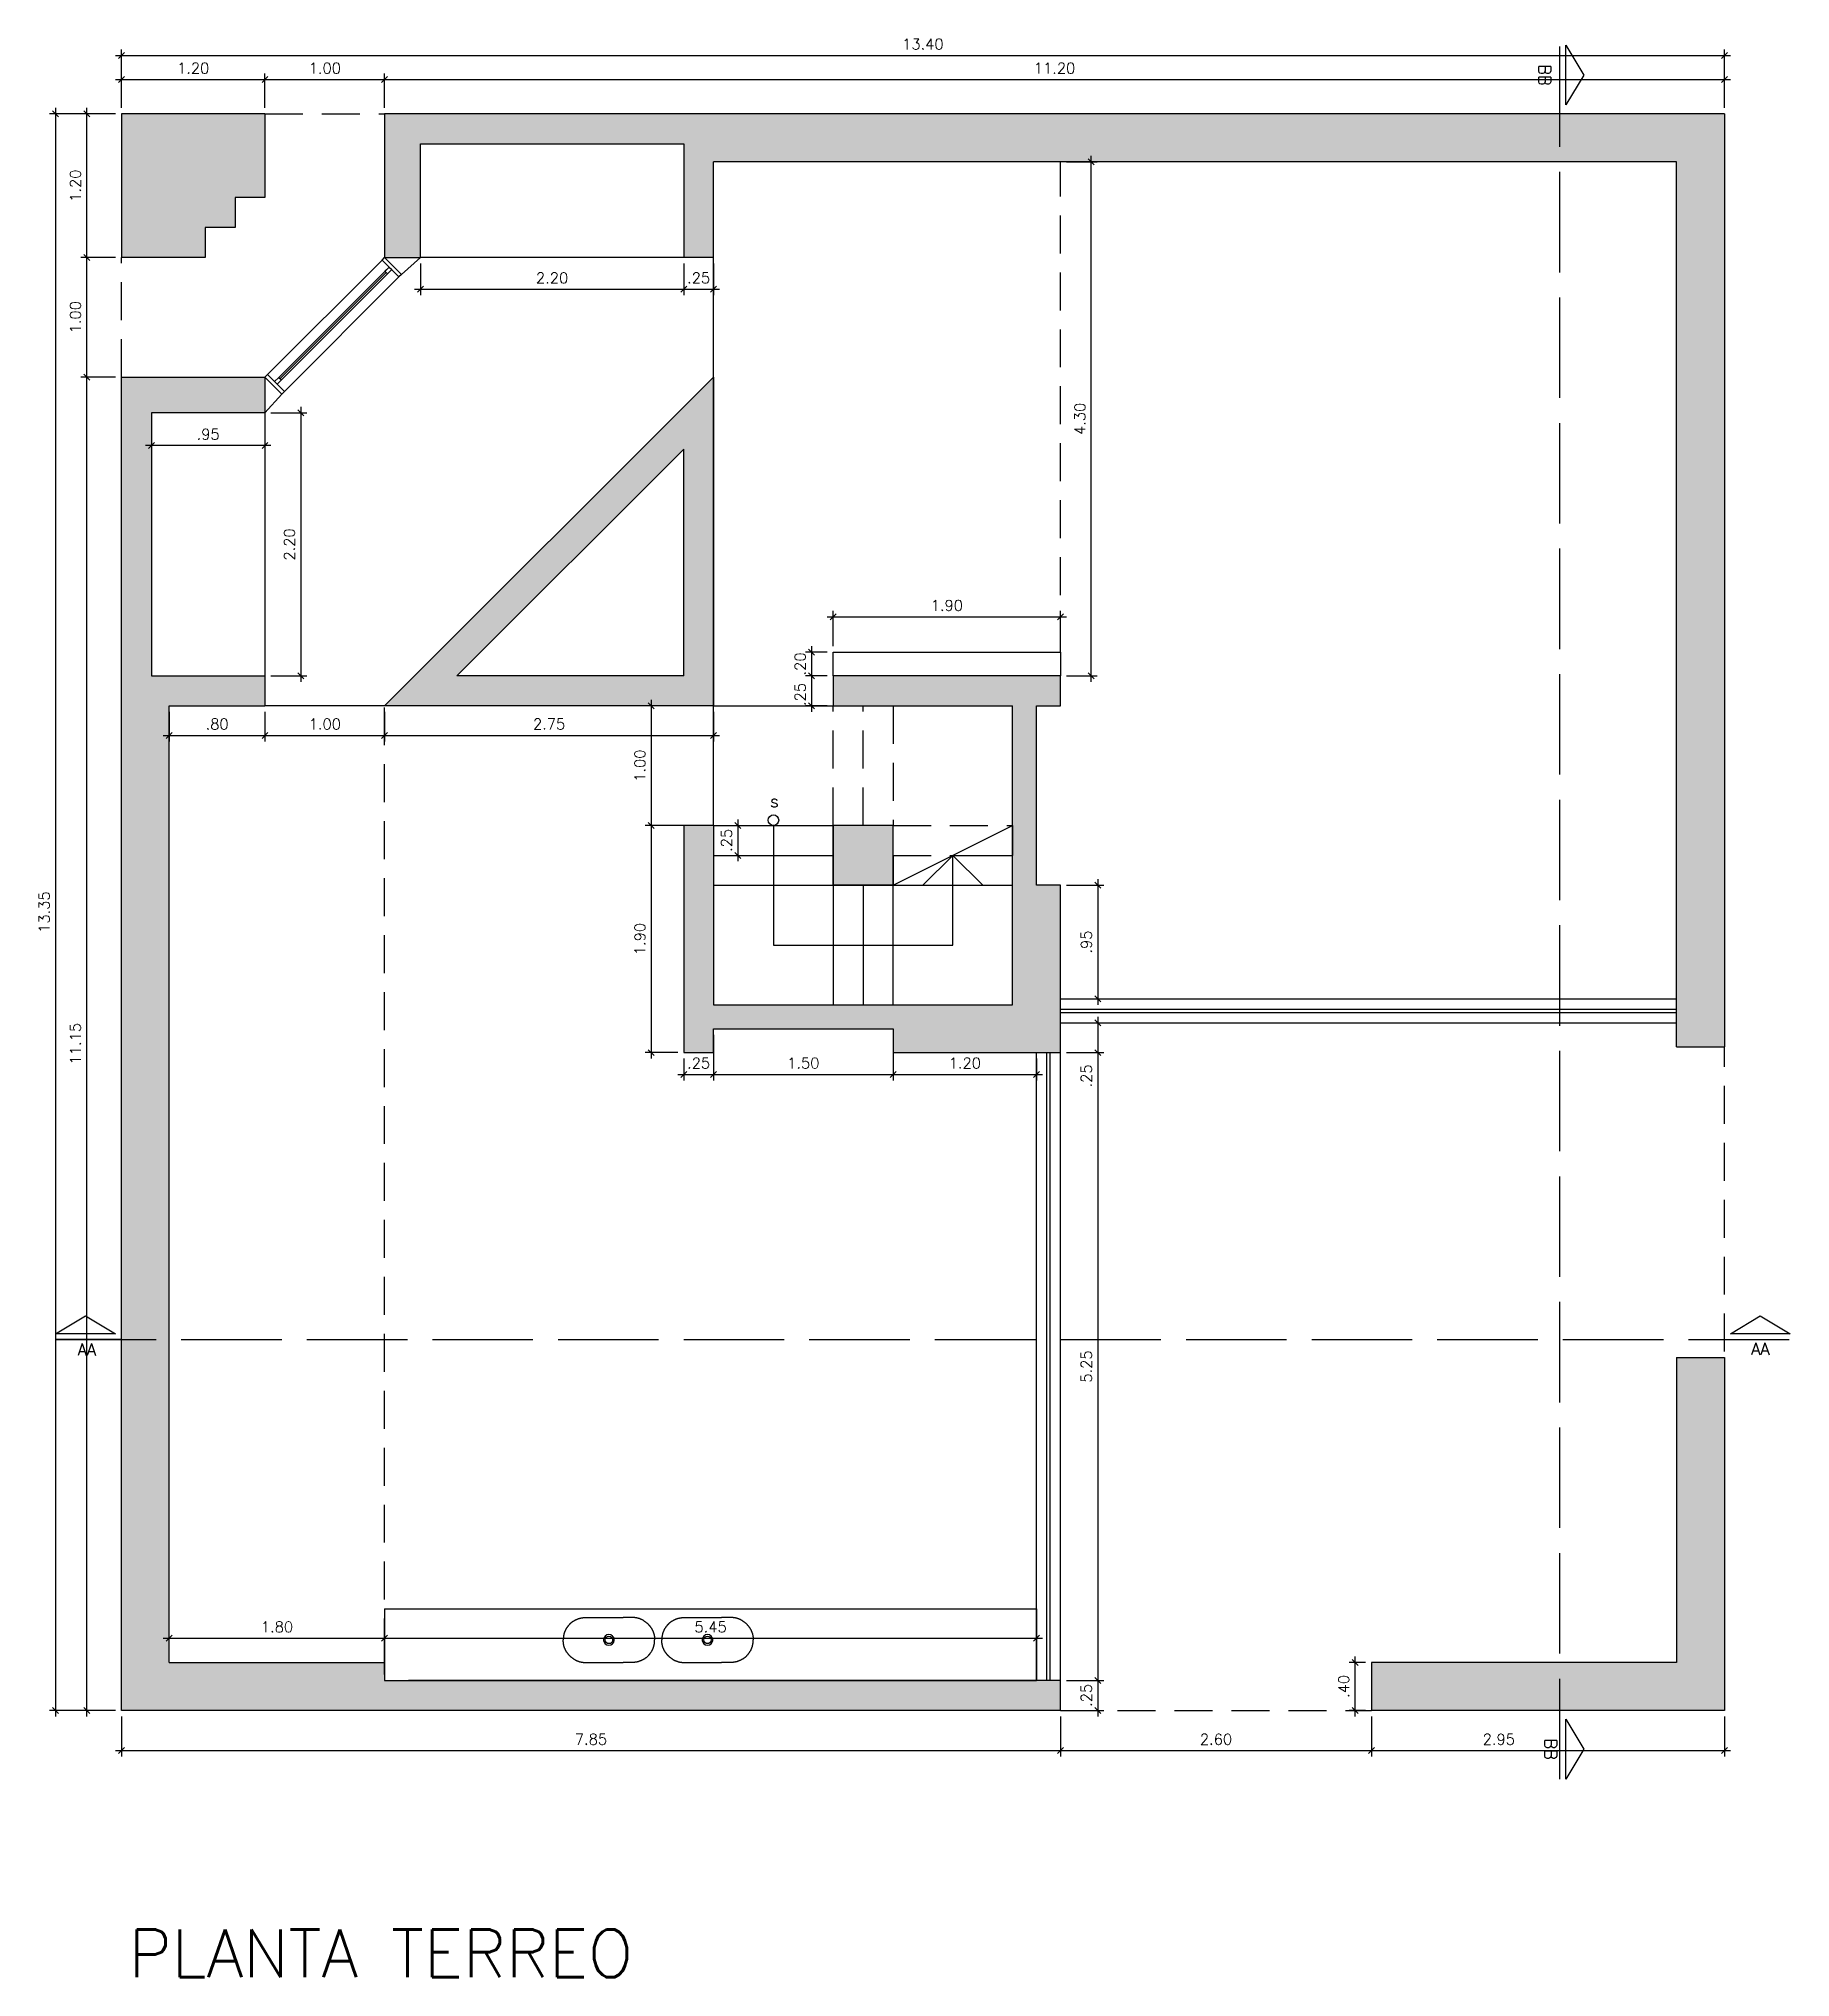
# Model space of a CAD drawing. Header units: millimetres. Extents: x 998 to 1067.2, y 1044.9 to 1079.2.
# Drawn here: x 998.03 to 1012.67, y 1063.02 to 1079.23 of the extents above; entities that cross this region are included whole.
import ezdxf

# ---------------------------------------------------------------- set-up
doc = ezdxf.new("R2010")
doc.units = ezdxf.units.MM
doc.linetypes.add('DASHED', pattern=[15, 12, -3])
doc.linetypes.add('DASHED2', pattern=[9.525, 6.35, -3.175])
for name, color, linetype in [('ALVENARIA', 4, 'Continuous'), ('CAIXILHOS', 1, 'Continuous'), ('CORTE', 4, 'Continuous'), ('COTAS', 7, 'Continuous'), ('ESCADA', 1, 'Continuous'), ('HACHURA', 253, 'Continuous'), ('MOBILIARIOS', 8, 'Continuous'), ('PROJEÇÃO', 8, 'DASHED2'), ('SIMBOLOS', 7, 'Continuous'), ('TEXTOS', 2, 'Continuous')]:
    doc.layers.add(name, color=color, linetype=linetype)
doc.styles.add('1.50', font='simplex.shx', dxfattribs={"height": 0.06})
doc.styles.get("Standard").update_dxf_attribs({"font": 'simplex.shx'})
doc.dimstyles.new('1.50', dxfattribs={"dimscale": 0.5, "dimtxt": 0.18, "dimasz": 0.1, "dimexe": 0.1, "dimexo": 0.1, "dimgap": 0.1, "dimtad": 1, "dimzin": 4, "dimdsep": 46, "dimtxsty": 'Standard', "dimblk": 'OBLIQUE', "dimcen": 0.1, "dimdle": 0.1, "dimclrd": 1, "dimclre": 1, "dimclrt": 256, "dimadec": 0, "dimazin": 0, "dimtfac": 1, "dimtmove": 0, "dimatfit": 3, "dimldrblk": 'ORIGIN2', "dimfxl": 1, "dimtolj": 1, "dimarcsym": 1})

msp = doc.modelspace()

# ---------------------------------------------------------------- texts
at = {"layer": 'CORTE', "ltscale": 0.05, "char_height": 0.1, "attachment_point": 5, "rotation": 270, "style": '1.50'}
for insert in [(1010.62, 1078.925), (1010.67, 1064.925)]:
    msp.add_mtext_dynamic_manual_height_columns('BB', width=0.47749, gutter_width=0.3, heights=[0], dxfattribs=dict(at, insert=insert))
at = {"layer": 'CORTE', "ltscale": 0.05, "char_height": 0.1, "attachment_point": 5, "style": '1.50'}
for insert in [(998.432, 1068.268), (1012.422, 1068.274)]:
    msp.add_mtext_dynamic_manual_height_columns('AA', width=0.47749, gutter_width=0.3, heights=[0], dxfattribs=dict(at, insert=insert))
at = {"layer": 'COTAS', "ltscale": 0.05, "char_height": 0.09, "attachment_point": 5}
for s, insert in [('\\A1;13.40', (1005.422, 1079.184)), ('\\A1;1.20', (999.322, 1078.983)), ('\\A1;1.00', (1000.422, 1078.983)), ('\\A1;11.20', (1006.522, 1078.983)), ('\\A1;7.85', (1002.647, 1065.008)), ('\\A1;2.60', (1007.872, 1065.008)), ('\\A1;2.95', (1010.236, 1065.008))]:
    msp.add_mtext(s, dxfattribs=dict(at, insert=insert))
at = {"layer": 'COTAS', "ltscale": 0.05, "char_height": 0.09, "attachment_point": 5, "rotation": 90}
for s, insert in [('\\A1;1.20', (998.337, 1078)), ('\\A1;1.00', (998.337, 1076.9)), ('\\A1;13.35', (998.076, 1071.925)), ('\\A1;11.15', (998.337, 1070.825))]:
    msp.add_mtext(s, dxfattribs=dict(at, insert=insert))
at = {"layer": 'TEXTOS', "style": '1.50'}
msp.add_text('s', height=0.1, dxfattribs=at).set_placement((1004.144, 1072.803))
at = {"layer": 'TEXTOS', "ltscale": 0.05, "insert": (998.782, 1063.418), "char_height": 0.4, "attachment_point": 1, "style": '1.50'}
msp.add_mtext_dynamic_manual_height_columns('PLANTA TERREO ', width=12.32857, gutter_width=0.3, heights=[0], dxfattribs=at)

# ---------------------------------------------------------------- blocks, each defined once
blk = doc.blocks.new('_Oblique')
at = {"color": 0, "linetype": 'ByBlock', "lineweight": -2}
blk.add_line((-0.5, -0.5), (0.5, 0.5), dxfattribs=at)
blk = doc.blocks.new('*D67')
at = {"layer": 'COTAS', "color": 1, "lineweight": -2, "ltscale": 0.05, "transparency": 16777216}
for p, q in [((999.122, 1073.6), (999.122, 1073.353)), ((999.922, 1073.6), (999.922, 1073.353)), ((999.072, 1073.403), (999.972, 1073.403))]:
    blk.add_line(p, q, dxfattribs=at)
at = {"layer": 'Defpoints', "color": 0, "ltscale": 0.05, "transparency": 16777216}
for p in [(999.122, 1073.65), (999.922, 1073.65), (999.922, 1073.403)]:
    blk.add_point(p, dxfattribs=at)
at = {"layer": 'COTAS', "color": 1, "lineweight": -2, "ltscale": 0.05, "transparency": 16777216, "xscale": 0.05, "yscale": 0.05, "zscale": 0.05, "rotation": 180}
blk.add_blockref('_Oblique', (999.122, 1073.403), dxfattribs=at)
at = {"layer": 'COTAS', "color": 1, "lineweight": -2, "ltscale": 0.05, "transparency": 16777216, "xscale": 0.05, "yscale": 0.05, "zscale": 0.05}
blk.add_blockref('_Oblique', (999.922, 1073.403), dxfattribs=at)
at = {"layer": 'COTAS', "ltscale": 0.05, "transparency": 16777216, "insert": (999.522, 1073.498), "char_height": 0.09, "attachment_point": 5}
blk.add_mtext('\\A1;.80', dxfattribs=at)
blk = doc.blocks.new('_Origin2')
at = {"color": 0, "linetype": 'ByBlock', "lineweight": -2}
blk.add_line((-0.5, 0), (-1, 0), dxfattribs=at)
for radius in [0.5, 0.25]:
    blk.add_circle((0, 0), radius, dxfattribs=at)
blk = doc.blocks.new('*D68')
at = {"layer": 'COTAS', "color": 1, "lineweight": -2, "ltscale": 0.05, "transparency": 16777216}
for p, q in [((999.922, 1073.6), (999.922, 1073.353)), ((1000.922, 1073.6), (1000.922, 1073.353)), ((999.872, 1073.403), (1000.972, 1073.403))]:
    blk.add_line(p, q, dxfattribs=at)
at = {"layer": 'Defpoints', "color": 0, "ltscale": 0.05, "transparency": 16777216}
for p in [(999.922, 1073.65), (1000.922, 1073.65), (1000.922, 1073.403)]:
    blk.add_point(p, dxfattribs=at)
at = {"layer": 'COTAS', "color": 1, "lineweight": -2, "ltscale": 0.05, "transparency": 16777216, "xscale": 0.05, "yscale": 0.05, "zscale": 0.05, "rotation": 180}
blk.add_blockref('_Oblique', (999.922, 1073.403), dxfattribs=at)
at = {"layer": 'COTAS', "color": 1, "lineweight": -2, "ltscale": 0.05, "transparency": 16777216, "xscale": 0.05, "yscale": 0.05, "zscale": 0.05}
blk.add_blockref('_Oblique', (1000.922, 1073.403), dxfattribs=at)
at = {"layer": 'COTAS', "ltscale": 0.05, "transparency": 16777216, "insert": (1000.422, 1073.498), "char_height": 0.09, "attachment_point": 5}
blk.add_mtext('\\A1;1.00', dxfattribs=at)
blk = doc.blocks.new('*D71')
at = {"layer": 'COTAS', "color": 1, "lineweight": -2, "ltscale": 0.05, "transparency": 16777216}
for p, q in [((1000.922, 1073.6), (1000.922, 1073.353)), ((1003.672, 1073.6), (1003.672, 1073.353)), ((1000.872, 1073.403), (1003.722, 1073.403))]:
    blk.add_line(p, q, dxfattribs=at)
at = {"layer": 'Defpoints', "color": 0, "ltscale": 0.05, "transparency": 16777216}
for p in [(1000.922, 1073.65), (1003.672, 1073.65), (1003.672, 1073.403)]:
    blk.add_point(p, dxfattribs=at)
at = {"layer": 'COTAS', "color": 1, "lineweight": -2, "ltscale": 0.05, "transparency": 16777216, "xscale": 0.05, "yscale": 0.05, "zscale": 0.05, "rotation": 180}
blk.add_blockref('_Oblique', (1000.922, 1073.403), dxfattribs=at)
at = {"layer": 'COTAS', "color": 1, "lineweight": -2, "ltscale": 0.05, "transparency": 16777216, "xscale": 0.05, "yscale": 0.05, "zscale": 0.05}
blk.add_blockref('_Oblique', (1003.672, 1073.403), dxfattribs=at)
at = {"layer": 'COTAS', "ltscale": 0.05, "transparency": 16777216, "insert": (1002.297, 1073.498), "char_height": 0.09, "attachment_point": 5}
blk.add_mtext('\\A1;2.75', dxfattribs=at)
blk = doc.blocks.new('*D72')
at = {"layer": 'COTAS', "color": 1, "lineweight": -2, "ltscale": 0.05, "transparency": 16777216}
for p, q in [((1003.622, 1073.65), (1003.101, 1073.65)), ((1003.151, 1073.7), (1003.151, 1072.6)), ((1003.622, 1072.65), (1003.101, 1072.65))]:
    blk.add_line(p, q, dxfattribs=at)
at = {"layer": 'Defpoints', "color": 0, "ltscale": 0.05, "transparency": 16777216}
for p in [(1003.672, 1073.65), (1003.151, 1072.65), (1003.672, 1072.65)]:
    blk.add_point(p, dxfattribs=at)
at = {"layer": 'COTAS', "color": 1, "lineweight": -2, "ltscale": 0.05, "transparency": 16777216, "xscale": 0.05, "yscale": 0.05, "zscale": 0.05}
for p, rotation in [((1003.151, 1073.65), 90), ((1003.151, 1072.65), 270)]:
    blk.add_blockref('_Oblique', p, dxfattribs=dict(at, rotation=rotation))
at = {"layer": 'COTAS', "ltscale": 0.05, "transparency": 16777216, "insert": (1003.056, 1073.15), "char_height": 0.09, "attachment_point": 5, "rotation": 90}
blk.add_mtext('\\A1;1.00', dxfattribs=at)
blk = doc.blocks.new('*D73')
at = {"layer": 'COTAS', "color": 1, "lineweight": -2, "ltscale": 0.05, "transparency": 16777216}
for p, q in [((1003.372, 1072.65), (1003.101, 1072.65)), ((1003.151, 1072.7), (1003.151, 1070.7)), ((1003.372, 1070.75), (1003.101, 1070.75))]:
    blk.add_line(p, q, dxfattribs=at)
at = {"layer": 'Defpoints', "color": 0, "ltscale": 0.05, "transparency": 16777216}
for p in [(1003.422, 1072.65), (1003.151, 1070.75), (1003.422, 1070.75)]:
    blk.add_point(p, dxfattribs=at)
at = {"layer": 'COTAS', "color": 1, "lineweight": -2, "ltscale": 0.05, "transparency": 16777216, "xscale": 0.05, "yscale": 0.05, "zscale": 0.05}
for p, rotation in [((1003.151, 1072.65), 90), ((1003.151, 1070.75), 270)]:
    blk.add_blockref('_Oblique', p, dxfattribs=dict(at, rotation=rotation))
at = {"layer": 'COTAS', "ltscale": 0.05, "transparency": 16777216, "insert": (1003.056, 1071.7), "char_height": 0.09, "attachment_point": 5, "rotation": 90}
blk.add_mtext('\\A1;1.90', dxfattribs=at)
blk = doc.blocks.new('*D74')
at = {"layer": 'COTAS', "color": 1, "lineweight": -2, "ltscale": 0.05, "transparency": 16777216}
for p, q in [((1003.422, 1070.7), (1003.422, 1070.518)), ((1003.672, 1070.7), (1003.672, 1070.518)), ((1003.372, 1070.568), (1003.722, 1070.568))]:
    blk.add_line(p, q, dxfattribs=at)
at = {"layer": 'Defpoints', "color": 0, "ltscale": 0.05, "transparency": 16777216}
for p in [(1003.422, 1070.75), (1003.672, 1070.75), (1003.672, 1070.568)]:
    blk.add_point(p, dxfattribs=at)
at = {"layer": 'COTAS', "color": 1, "lineweight": -2, "ltscale": 0.05, "transparency": 16777216, "xscale": 0.05, "yscale": 0.05, "zscale": 0.05, "rotation": 180}
blk.add_blockref('_Oblique', (1003.422, 1070.568), dxfattribs=at)
at = {"layer": 'COTAS', "color": 1, "lineweight": -2, "ltscale": 0.05, "transparency": 16777216, "xscale": 0.05, "yscale": 0.05, "zscale": 0.05}
blk.add_blockref('_Oblique', (1003.672, 1070.568), dxfattribs=at)
at = {"layer": 'COTAS', "ltscale": 0.05, "transparency": 16777216, "insert": (1003.547, 1070.663), "char_height": 0.09, "attachment_point": 5}
blk.add_mtext('\\A1;.25', dxfattribs=at)
blk = doc.blocks.new('*D75')
at = {"layer": 'COTAS', "color": 1, "lineweight": -2, "ltscale": 0.05, "transparency": 16777216}
for p, q in [((1003.672, 1070.9), (1003.672, 1070.518)), ((1005.172, 1070.9), (1005.172, 1070.518)), ((1003.622, 1070.568), (1005.222, 1070.568))]:
    blk.add_line(p, q, dxfattribs=at)
at = {"layer": 'Defpoints', "color": 0, "ltscale": 0.05, "transparency": 16777216}
for p in [(1003.672, 1070.95), (1005.172, 1070.95), (1005.172, 1070.568)]:
    blk.add_point(p, dxfattribs=at)
at = {"layer": 'COTAS', "color": 1, "lineweight": -2, "ltscale": 0.05, "transparency": 16777216, "xscale": 0.05, "yscale": 0.05, "zscale": 0.05, "rotation": 180}
blk.add_blockref('_Oblique', (1003.672, 1070.568), dxfattribs=at)
at = {"layer": 'COTAS', "color": 1, "lineweight": -2, "ltscale": 0.05, "transparency": 16777216, "xscale": 0.05, "yscale": 0.05, "zscale": 0.05}
blk.add_blockref('_Oblique', (1005.172, 1070.568), dxfattribs=at)
at = {"layer": 'COTAS', "ltscale": 0.05, "transparency": 16777216, "insert": (1004.422, 1070.663), "char_height": 0.09, "attachment_point": 5}
blk.add_mtext('\\A1;1.50', dxfattribs=at)
blk = doc.blocks.new('*D76')
at = {"layer": 'COTAS', "color": 1, "lineweight": -2, "ltscale": 0.05, "transparency": 16777216}
for p, q in [((1005.172, 1070.7), (1005.172, 1070.518)), ((1006.372, 1070.7), (1006.372, 1070.518)), ((1005.122, 1070.568), (1006.422, 1070.568))]:
    blk.add_line(p, q, dxfattribs=at)
at = {"layer": 'Defpoints', "color": 0, "ltscale": 0.05, "transparency": 16777216}
for p in [(1005.172, 1070.75), (1006.372, 1070.75), (1006.372, 1070.568)]:
    blk.add_point(p, dxfattribs=at)
at = {"layer": 'COTAS', "color": 1, "lineweight": -2, "ltscale": 0.05, "transparency": 16777216, "xscale": 0.05, "yscale": 0.05, "zscale": 0.05, "rotation": 180}
blk.add_blockref('_Oblique', (1005.172, 1070.568), dxfattribs=at)
at = {"layer": 'COTAS', "color": 1, "lineweight": -2, "ltscale": 0.05, "transparency": 16777216, "xscale": 0.05, "yscale": 0.05, "zscale": 0.05}
blk.add_blockref('_Oblique', (1006.372, 1070.568), dxfattribs=at)
at = {"layer": 'COTAS', "ltscale": 0.05, "transparency": 16777216, "insert": (1005.772, 1070.663), "char_height": 0.09, "attachment_point": 5}
blk.add_mtext('\\A1;1.20', dxfattribs=at)
blk = doc.blocks.new('*D77')
at = {"layer": 'COTAS', "color": 1, "lineweight": -2, "ltscale": 0.05, "transparency": 16777216}
for p, q in [((1004.672, 1074.15), (1004.672, 1074.445)), ((1006.572, 1074.15), (1006.572, 1074.445)), ((1004.622, 1074.395), (1006.622, 1074.395))]:
    blk.add_line(p, q, dxfattribs=at)
at = {"layer": 'Defpoints', "color": 0, "ltscale": 0.05, "transparency": 16777216}
for p in [(1006.572, 1074.395), (1004.672, 1074.1), (1006.572, 1074.1)]:
    blk.add_point(p, dxfattribs=at)
at = {"layer": 'COTAS', "color": 1, "lineweight": -2, "ltscale": 0.05, "transparency": 16777216, "xscale": 0.05, "yscale": 0.05, "zscale": 0.05, "rotation": 180}
blk.add_blockref('_Oblique', (1004.672, 1074.395), dxfattribs=at)
at = {"layer": 'COTAS', "color": 1, "lineweight": -2, "ltscale": 0.05, "transparency": 16777216, "xscale": 0.05, "yscale": 0.05, "zscale": 0.05}
blk.add_blockref('_Oblique', (1006.572, 1074.395), dxfattribs=at)
at = {"layer": 'COTAS', "ltscale": 0.05, "transparency": 16777216, "insert": (1005.622, 1074.49), "char_height": 0.09, "attachment_point": 5}
blk.add_mtext('\\A1;1.90', dxfattribs=at)
blk = doc.blocks.new('*D78')
at = {"layer": 'COTAS', "color": 1, "lineweight": -2, "ltscale": 0.05, "transparency": 16777216}
for p, q in [((1004.622, 1074.1), (1004.441, 1074.1)), ((1004.491, 1074.15), (1004.491, 1073.85)), ((1004.622, 1073.9), (1004.441, 1073.9))]:
    blk.add_line(p, q, dxfattribs=at)
at = {"layer": 'Defpoints', "color": 0, "ltscale": 0.05, "transparency": 16777216}
for p in [(1004.672, 1074.1), (1004.491, 1073.9), (1004.672, 1073.9)]:
    blk.add_point(p, dxfattribs=at)
at = {"layer": 'COTAS', "color": 1, "lineweight": -2, "ltscale": 0.05, "transparency": 16777216, "xscale": 0.05, "yscale": 0.05, "zscale": 0.05}
for p, rotation in [((1004.491, 1074.1), 90), ((1004.491, 1073.9), 270)]:
    blk.add_blockref('_Oblique', p, dxfattribs=dict(at, rotation=rotation))
at = {"layer": 'COTAS', "ltscale": 0.05, "transparency": 16777216, "insert": (1004.396, 1074), "char_height": 0.09, "attachment_point": 5, "rotation": 90}
blk.add_mtext('\\A1;.20', dxfattribs=at)
blk = doc.blocks.new('*D79')
at = {"layer": 'COTAS', "color": 1, "lineweight": -2, "ltscale": 0.05, "transparency": 16777216}
for p, q in [((1004.491, 1073.95), (1004.491, 1073.6)), ((1004.622, 1073.9), (1004.441, 1073.9)), ((1004.622, 1073.65), (1004.441, 1073.65))]:
    blk.add_line(p, q, dxfattribs=at)
at = {"layer": 'Defpoints', "color": 0, "ltscale": 0.05, "transparency": 16777216}
for p in [(1004.672, 1073.9), (1004.491, 1073.65), (1004.672, 1073.65)]:
    blk.add_point(p, dxfattribs=at)
at = {"layer": 'COTAS', "color": 1, "lineweight": -2, "ltscale": 0.05, "transparency": 16777216, "xscale": 0.05, "yscale": 0.05, "zscale": 0.05}
for p, rotation in [((1004.491, 1073.9), 90), ((1004.491, 1073.65), 270)]:
    blk.add_blockref('_Oblique', p, dxfattribs=dict(at, rotation=rotation))
at = {"layer": 'COTAS', "ltscale": 0.05, "transparency": 16777216, "insert": (1004.396, 1073.745), "char_height": 0.09, "attachment_point": 5, "rotation": 90}
blk.add_mtext('\\A1;.25', dxfattribs=at)
blk = doc.blocks.new('*D80')
at = {"layer": 'COTAS', "color": 1, "lineweight": -2, "ltscale": 0.05, "transparency": 16777216}
for p, q in [((1001.222, 1077.35), (1001.222, 1077.084)), ((1003.422, 1077.35), (1003.422, 1077.084)), ((1001.172, 1077.134), (1003.472, 1077.134))]:
    blk.add_line(p, q, dxfattribs=at)
at = {"layer": 'Defpoints', "color": 0, "ltscale": 0.05, "transparency": 16777216}
for p in [(1001.222, 1077.4), (1003.422, 1077.4), (1003.422, 1077.134)]:
    blk.add_point(p, dxfattribs=at)
at = {"layer": 'COTAS', "color": 1, "lineweight": -2, "ltscale": 0.05, "transparency": 16777216, "xscale": 0.05, "yscale": 0.05, "zscale": 0.05, "rotation": 180}
blk.add_blockref('_Oblique', (1001.222, 1077.134), dxfattribs=at)
at = {"layer": 'COTAS', "color": 1, "lineweight": -2, "ltscale": 0.05, "transparency": 16777216, "xscale": 0.05, "yscale": 0.05, "zscale": 0.05}
blk.add_blockref('_Oblique', (1003.422, 1077.134), dxfattribs=at)
at = {"layer": 'COTAS', "ltscale": 0.05, "transparency": 16777216, "insert": (1002.322, 1077.229), "char_height": 0.09, "attachment_point": 5}
blk.add_mtext('\\A1;2.20', dxfattribs=at)
blk = doc.blocks.new('*D81')
at = {"layer": 'COTAS', "color": 1, "lineweight": -2, "ltscale": 0.05, "transparency": 16777216}
for p, q in [((1003.422, 1077.35), (1003.422, 1077.084)), ((1003.672, 1077.35), (1003.672, 1077.084)), ((1003.372, 1077.134), (1003.722, 1077.134))]:
    blk.add_line(p, q, dxfattribs=at)
at = {"layer": 'Defpoints', "color": 0, "ltscale": 0.05, "transparency": 16777216}
for p in [(1003.422, 1077.4), (1003.672, 1077.4), (1003.672, 1077.134)]:
    blk.add_point(p, dxfattribs=at)
at = {"layer": 'COTAS', "color": 1, "lineweight": -2, "ltscale": 0.05, "transparency": 16777216, "xscale": 0.05, "yscale": 0.05, "zscale": 0.05, "rotation": 180}
blk.add_blockref('_Oblique', (1003.422, 1077.134), dxfattribs=at)
at = {"layer": 'COTAS', "color": 1, "lineweight": -2, "ltscale": 0.05, "transparency": 16777216, "xscale": 0.05, "yscale": 0.05, "zscale": 0.05}
blk.add_blockref('_Oblique', (1003.672, 1077.134), dxfattribs=at)
at = {"layer": 'COTAS', "ltscale": 0.05, "transparency": 16777216, "insert": (1003.547, 1077.229), "char_height": 0.09, "attachment_point": 5}
blk.add_mtext('\\A1;.25', dxfattribs=at)
blk = doc.blocks.new('*D82')
at = {"layer": 'COTAS', "color": 1, "lineweight": -2, "ltscale": 0.05, "transparency": 16777216}
for p, q in [((999.972, 1076.1), (1000.271, 1076.1)), ((1000.221, 1076.15), (1000.221, 1073.85)), ((999.972, 1073.9), (1000.271, 1073.9))]:
    blk.add_line(p, q, dxfattribs=at)
at = {"layer": 'Defpoints', "color": 0, "ltscale": 0.05, "transparency": 16777216}
for p in [(999.922, 1076.1), (999.922, 1073.9), (1000.221, 1073.9)]:
    blk.add_point(p, dxfattribs=at)
at = {"layer": 'COTAS', "color": 1, "lineweight": -2, "ltscale": 0.05, "transparency": 16777216, "xscale": 0.05, "yscale": 0.05, "zscale": 0.05}
for p, rotation in [((1000.221, 1076.1), 90), ((1000.221, 1073.9), 270)]:
    blk.add_blockref('_Oblique', p, dxfattribs=dict(at, rotation=rotation))
at = {"layer": 'COTAS', "ltscale": 0.05, "transparency": 16777216, "insert": (1000.126, 1075), "char_height": 0.09, "attachment_point": 5, "rotation": 90}
blk.add_mtext('\\A1;2.20', dxfattribs=at)
blk = doc.blocks.new('*D88')
at = {"layer": 'COTAS', "color": 1, "lineweight": -2, "ltscale": 0.05, "transparency": 16777216}
for p, q in [((998.972, 1076.05), (998.972, 1075.777)), ((999.922, 1076.05), (999.922, 1075.777)), ((999.972, 1075.827), (998.922, 1075.827))]:
    blk.add_line(p, q, dxfattribs=at)
at = {"layer": 'Defpoints', "color": 0, "ltscale": 0.05, "transparency": 16777216}
for p in [(998.972, 1076.1), (999.922, 1076.1), (998.972, 1075.827)]:
    blk.add_point(p, dxfattribs=at)
at = {"layer": 'COTAS', "color": 1, "lineweight": -2, "ltscale": 0.05, "transparency": 16777216, "xscale": 0.05, "yscale": 0.05, "zscale": 0.05, "rotation": 180}
blk.add_blockref('_Oblique', (998.972, 1075.827), dxfattribs=at)
at = {"layer": 'COTAS', "color": 1, "lineweight": -2, "ltscale": 0.05, "transparency": 16777216, "xscale": 0.05, "yscale": 0.05, "zscale": 0.05}
blk.add_blockref('_Oblique', (999.922, 1075.827), dxfattribs=at)
at = {"layer": 'COTAS', "ltscale": 0.05, "transparency": 16777216, "insert": (999.447, 1075.922), "char_height": 0.09, "attachment_point": 5}
blk.add_mtext('\\A1;.95', dxfattribs=at)
blk = doc.blocks.new('*D96')
at = {"layer": 'COTAS', "color": 1, "lineweight": -2, "ltscale": 0.05, "transparency": 16777216}
for p, q in [((1006.622, 1078.2), (1006.879, 1078.2)), ((1006.829, 1073.85), (1006.829, 1078.25)), ((1006.622, 1073.9), (1006.879, 1073.9))]:
    blk.add_line(p, q, dxfattribs=at)
at = {"layer": 'Defpoints', "color": 0, "ltscale": 0.05, "transparency": 16777216}
for p in [(1006.572, 1078.2), (1006.829, 1078.2), (1006.572, 1073.9)]:
    blk.add_point(p, dxfattribs=at)
at = {"layer": 'COTAS', "color": 1, "lineweight": -2, "ltscale": 0.05, "transparency": 16777216, "xscale": 0.05, "yscale": 0.05, "zscale": 0.05}
for p, rotation in [((1006.829, 1078.2), 90), ((1006.829, 1073.9), 270)]:
    blk.add_blockref('_Oblique', p, dxfattribs=dict(at, rotation=rotation))
at = {"layer": 'COTAS', "ltscale": 0.05, "transparency": 16777216, "insert": (1006.734, 1076.05), "char_height": 0.09, "attachment_point": 5, "rotation": 90}
blk.add_mtext('\\A1;4.30', dxfattribs=at)
blk = doc.blocks.new('*D97')
at = {"layer": 'COTAS', "color": 1, "lineweight": -2, "ltscale": 0.05, "transparency": 16777216}
for p, q in [((1006.622, 1070.75), (1006.933, 1070.75)), ((1006.883, 1070.8), (1006.883, 1065.45)), ((1006.622, 1065.5), (1006.933, 1065.5))]:
    blk.add_line(p, q, dxfattribs=at)
at = {"layer": 'Defpoints', "color": 0, "ltscale": 0.05, "transparency": 16777216}
for p in [(1006.572, 1070.75), (1006.572, 1065.5), (1006.883, 1065.5)]:
    blk.add_point(p, dxfattribs=at)
at = {"layer": 'COTAS', "color": 1, "lineweight": -2, "ltscale": 0.05, "transparency": 16777216, "xscale": 0.05, "yscale": 0.05, "zscale": 0.05}
for p, rotation in [((1006.883, 1070.75), 90), ((1006.883, 1065.5), 270)]:
    blk.add_blockref('_Oblique', p, dxfattribs=dict(at, rotation=rotation))
at = {"layer": 'COTAS', "ltscale": 0.05, "transparency": 16777216, "insert": (1006.788, 1068.125), "char_height": 0.09, "attachment_point": 5, "rotation": 90}
blk.add_mtext('\\A1;5.25', dxfattribs=at)
blk = doc.blocks.new('*D98')
at = {"layer": 'COTAS', "color": 1, "lineweight": -2, "ltscale": 0.05, "transparency": 16777216}
for p, q in [((1006.883, 1065.55), (1006.883, 1065.2)), ((1006.622, 1065.5), (1006.933, 1065.5)), ((1006.622, 1065.25), (1006.933, 1065.25))]:
    blk.add_line(p, q, dxfattribs=at)
at = {"layer": 'Defpoints', "color": 0, "ltscale": 0.05, "transparency": 16777216}
for p in [(1006.572, 1065.5), (1006.572, 1065.25), (1006.883, 1065.25)]:
    blk.add_point(p, dxfattribs=at)
at = {"layer": 'COTAS', "color": 1, "lineweight": -2, "ltscale": 0.05, "transparency": 16777216, "xscale": 0.05, "yscale": 0.05, "zscale": 0.05}
for p, rotation in [((1006.883, 1065.5), 90), ((1006.883, 1065.25), 270)]:
    blk.add_blockref('_Oblique', p, dxfattribs=dict(at, rotation=rotation))
at = {"layer": 'COTAS', "ltscale": 0.05, "transparency": 16777216, "insert": (1006.788, 1065.375), "char_height": 0.09, "attachment_point": 5, "rotation": 90}
blk.add_mtext('\\A1;.25', dxfattribs=at)
blk = doc.blocks.new('*D99')
at = {"layer": 'COTAS', "color": 1, "lineweight": -2, "ltscale": 0.05, "transparency": 16777216}
for p, q in [((1009.035, 1065.2), (1009.035, 1065.7)), ((1009.122, 1065.65), (1008.985, 1065.65)), ((1009.122, 1065.25), (1008.985, 1065.25))]:
    blk.add_line(p, q, dxfattribs=at)
at = {"layer": 'Defpoints', "color": 0, "ltscale": 0.05, "transparency": 16777216}
for p in [(1009.035, 1065.65), (1009.172, 1065.65), (1009.172, 1065.25)]:
    blk.add_point(p, dxfattribs=at)
at = {"layer": 'COTAS', "color": 1, "lineweight": -2, "ltscale": 0.05, "transparency": 16777216, "xscale": 0.05, "yscale": 0.05, "zscale": 0.05}
for p, rotation in [((1009.035, 1065.65), 90), ((1009.035, 1065.25), 270)]:
    blk.add_blockref('_Oblique', p, dxfattribs=dict(at, rotation=rotation))
at = {"layer": 'COTAS', "ltscale": 0.05, "transparency": 16777216, "insert": (1008.94, 1065.45), "char_height": 0.09, "attachment_point": 5, "rotation": 90}
blk.add_mtext('\\A1;.40', dxfattribs=at)
blk = doc.blocks.new('*D100')
at = {"layer": 'COTAS', "color": 1, "lineweight": -2, "ltscale": 0.05, "transparency": 16777216}
for p, q in [((999.072, 1065.853), (1000.972, 1065.853)), ((999.122, 1065.7), (999.122, 1065.903)), ((1000.922, 1065.7), (1000.922, 1065.903))]:
    blk.add_line(p, q, dxfattribs=at)
at = {"layer": 'Defpoints', "color": 0, "ltscale": 0.05, "transparency": 16777216}
for p in [(1000.922, 1065.853), (999.122, 1065.65), (1000.922, 1065.65)]:
    blk.add_point(p, dxfattribs=at)
at = {"layer": 'COTAS', "color": 1, "lineweight": -2, "ltscale": 0.05, "transparency": 16777216, "xscale": 0.05, "yscale": 0.05, "zscale": 0.05, "rotation": 180}
blk.add_blockref('_Oblique', (999.122, 1065.853), dxfattribs=at)
at = {"layer": 'COTAS', "color": 1, "lineweight": -2, "ltscale": 0.05, "transparency": 16777216, "xscale": 0.05, "yscale": 0.05, "zscale": 0.05}
blk.add_blockref('_Oblique', (1000.922, 1065.853), dxfattribs=at)
at = {"layer": 'COTAS', "ltscale": 0.05, "transparency": 16777216, "insert": (1000.022, 1065.948), "char_height": 0.09, "attachment_point": 5}
blk.add_mtext('\\A1;1.80', dxfattribs=at)
blk = doc.blocks.new('*D101')
at = {"layer": 'COTAS', "color": 1, "lineweight": -2, "ltscale": 0.05, "transparency": 16777216}
for p, q in [((1000.872, 1065.853), (1006.422, 1065.853)), ((1000.922, 1065.55), (1000.922, 1065.903)), ((1006.372, 1065.55), (1006.372, 1065.903))]:
    blk.add_line(p, q, dxfattribs=at)
at = {"layer": 'Defpoints', "color": 0, "ltscale": 0.05, "transparency": 16777216}
for p in [(1006.372, 1065.853), (1000.922, 1065.5), (1006.372, 1065.5)]:
    blk.add_point(p, dxfattribs=at)
at = {"layer": 'COTAS', "color": 1, "lineweight": -2, "ltscale": 0.05, "transparency": 16777216, "xscale": 0.05, "yscale": 0.05, "zscale": 0.05, "rotation": 180}
blk.add_blockref('_Oblique', (1000.922, 1065.853), dxfattribs=at)
at = {"layer": 'COTAS', "color": 1, "lineweight": -2, "ltscale": 0.05, "transparency": 16777216, "xscale": 0.05, "yscale": 0.05, "zscale": 0.05}
blk.add_blockref('_Oblique', (1006.372, 1065.853), dxfattribs=at)
at = {"layer": 'COTAS', "ltscale": 0.05, "transparency": 16777216, "insert": (1003.647, 1065.948), "char_height": 0.09, "attachment_point": 5}
blk.add_mtext('\\A1;5.45', dxfattribs=at)
blk = doc.blocks.new('*D111')
at = {"layer": 'COTAS', "color": 1, "lineweight": -2, "ltscale": 0.05, "transparency": 16777216}
for p, q in [((1003.722, 1072.65), (1003.925, 1072.65)), ((1003.875, 1072.7), (1003.875, 1072.35))]:
    blk.add_line(p, q, dxfattribs=at)
at = {"layer": 'Defpoints', "color": 0, "ltscale": 0.05, "transparency": 16777216}
for p in [(1003.672, 1072.65), (1003.875, 1072.4), (1003.875, 1072.4)]:
    blk.add_point(p, dxfattribs=at)
at = {"layer": 'COTAS', "color": 1, "lineweight": -2, "ltscale": 0.05, "transparency": 16777216, "xscale": 0.05, "yscale": 0.05, "zscale": 0.05}
for p, rotation in [((1003.875, 1072.65), 90), ((1003.875, 1072.4), 270)]:
    blk.add_blockref('_Oblique', p, dxfattribs=dict(at, rotation=rotation))
at = {"layer": 'COTAS', "ltscale": 0.05, "transparency": 16777216, "insert": (1003.78, 1072.525), "char_height": 0.09, "attachment_point": 5, "rotation": 90}
blk.add_mtext('\\A1;.25', dxfattribs=at)
blk = doc.blocks.new('*D116')
at = {"layer": 'COTAS', "color": 1, "lineweight": -2, "ltscale": 0.05, "transparency": 16777216}
for p, q in [((1006.883, 1071.05), (1006.883, 1070.75)), ((1006.622, 1071), (1006.933, 1071)), ((1006.622, 1070.75), (1006.933, 1070.75)), ((1006.883, 1070.75), (1006.883, 1070.411))]:
    blk.add_line(p, q, dxfattribs=at)
at = {"layer": 'Defpoints', "color": 0, "ltscale": 0.05, "transparency": 16777216}
for p in [(1006.572, 1071), (1006.572, 1070.75), (1006.883, 1070.75)]:
    blk.add_point(p, dxfattribs=at)
at = {"layer": 'COTAS', "color": 1, "lineweight": -2, "ltscale": 0.05, "transparency": 16777216, "xscale": 0.05, "yscale": 0.05, "zscale": 0.05}
for p, rotation in [((1006.883, 1071), 90), ((1006.883, 1070.75), 270)]:
    blk.add_blockref('_Oblique', p, dxfattribs=dict(at, rotation=rotation))
at = {"layer": 'COTAS', "ltscale": 0.05, "transparency": 16777216, "insert": (1006.788, 1070.555), "char_height": 0.09, "attachment_point": 5, "rotation": 90}
blk.add_mtext('\\A1;.25', dxfattribs=at)
blk = doc.blocks.new('*D117')
at = {"layer": 'COTAS', "color": 1, "lineweight": -2, "ltscale": 0.05, "transparency": 16777216}
for p, q in [((1006.883, 1072.2), (1006.883, 1071.15)), ((1006.622, 1072.15), (1006.933, 1072.15)), ((1006.622, 1071.2), (1006.933, 1071.2))]:
    blk.add_line(p, q, dxfattribs=at)
at = {"layer": 'Defpoints', "color": 0, "ltscale": 0.05, "transparency": 16777216}
for p in [(1006.572, 1072.15), (1006.572, 1071.2), (1006.883, 1071.2)]:
    blk.add_point(p, dxfattribs=at)
at = {"layer": 'COTAS', "color": 1, "lineweight": -2, "ltscale": 0.05, "transparency": 16777216, "xscale": 0.05, "yscale": 0.05, "zscale": 0.05}
for p, rotation in [((1006.883, 1072.15), 90), ((1006.883, 1071.2), 270)]:
    blk.add_blockref('_Oblique', p, dxfattribs=dict(at, rotation=rotation))
at = {"layer": 'COTAS', "ltscale": 0.05, "transparency": 16777216, "insert": (1006.788, 1071.675), "char_height": 0.09, "attachment_point": 5, "rotation": 90}
blk.add_mtext('\\A1;.95', dxfattribs=at)

# ---------------------------------------------------------------- dimensions: what is measured, and where the dimension line sits
at = {"layer": 'COTAS', "ltscale": 0.05}
for base, p1, p2, picture, middle in [((1006.829, 1078.2), (1006.572, 1073.9), (1006.572, 1078.2), '*D96', (1006.734, 1076.05)), ((1000.221, 1073.9), (999.922, 1076.1), (999.922, 1073.9), '*D82', (1000.126, 1075)), ((1003.151, 1072.65), (1003.672, 1073.65), (1003.672, 1072.65), '*D72', (1003.056, 1073.15)), ((1003.151, 1070.75), (1003.422, 1072.65), (1003.422, 1070.75), '*D73', (1003.056, 1071.7)), ((1006.883, 1071.2), (1006.572, 1072.15), (1006.572, 1071.2), '*D117', (1006.788, 1071.675)), ((1006.883, 1065.5), (1006.572, 1070.75), (1006.572, 1065.5), '*D97', (1006.788, 1068.125)), ((1009.035, 1065.65), (1009.172, 1065.25), (1009.172, 1065.65), '*D99', (1008.94, 1065.45))]:
    dim = msp.add_linear_dim(base=base, p1=p1, p2=p2, angle=90, dimstyle='1.50', dxfattribs=at)
    dim.commit()
    dim.dimension.update_dxf_attribs({"geometry": picture, "text_midpoint": middle})
for base, p1, p2, picture, middle in [((1003.422, 1077.134), (1001.222, 1077.4), (1003.422, 1077.4), '*D80', (1002.322, 1077.229)), ((998.972, 1075.827), (999.922, 1076.1), (998.972, 1076.1), '*D88', (999.447, 1075.922)), ((1006.572, 1074.395), (1004.672, 1074.1), (1006.572, 1074.1), '*D77', (1005.622, 1074.49)), ((999.922, 1073.403), (999.122, 1073.65), (999.922, 1073.65), '*D67', (999.522, 1073.498)), ((1000.922, 1073.403), (999.922, 1073.65), (1000.922, 1073.65), '*D68', (1000.422, 1073.498)), ((1003.672, 1073.403), (1000.922, 1073.65), (1003.672, 1073.65), '*D71', (1002.297, 1073.498)), ((1005.172, 1070.568), (1003.672, 1070.95), (1005.172, 1070.95), '*D75', (1004.422, 1070.663)), ((1006.372, 1070.568), (1005.172, 1070.75), (1006.372, 1070.75), '*D76', (1005.772, 1070.663)), ((1000.922, 1065.853), (999.122, 1065.65), (1000.922, 1065.65), '*D100', (1000.022, 1065.948)), ((1006.372, 1065.853), (1000.922, 1065.5), (1006.372, 1065.5), '*D101', (1003.647, 1065.948))]:
    dim = msp.add_linear_dim(base=base, p1=p1, p2=p2, dimstyle='1.50', dxfattribs=at)
    dim.commit()
    dim.dimension.update_dxf_attribs({"geometry": picture, "text_midpoint": middle})
for base, p1, p2, picture, middle in [((1003.672, 1077.134), (1003.422, 1077.4), (1003.672, 1077.4), '*D81', (1003.547, 1077.134)), ((1003.672, 1070.568), (1003.422, 1070.75), (1003.672, 1070.75), '*D74', (1003.547, 1070.568))]:
    dim = msp.add_linear_dim(base=base, p1=p1, p2=p2, dimstyle='1.50', dxfattribs=at)
    dim.commit()
    dim.dimension.update_dxf_attribs({"geometry": picture, "text_midpoint": middle, "dimtype": 160})
for base, p1, p2, picture, middle in [((1004.491, 1073.9), (1004.672, 1074.1), (1004.672, 1073.9), '*D78', (1004.491, 1074)), ((1004.491, 1073.65), (1004.672, 1073.9), (1004.672, 1073.65), '*D79', (1004.491, 1073.745)), ((1003.875, 1072.4), (1003.672, 1072.65), (1003.875, 1072.4), '*D111', (1003.875, 1072.525)), ((1006.883, 1065.25), (1006.572, 1065.5), (1006.572, 1065.25), '*D98', (1006.883, 1065.375))]:
    dim = msp.add_linear_dim(base=base, p1=p1, p2=p2, angle=90, dimstyle='1.50', dxfattribs=at)
    dim.commit()
    dim.dimension.update_dxf_attribs({"geometry": picture, "text_midpoint": middle, "dimtype": 160})
dim = msp.add_aligned_dim(p1=(1006.572, 1071), p2=(1006.572, 1070.75), distance=0.311, dimstyle='1.50', dxfattribs=at)
dim.commit()
dim.dimension.update_dxf_attribs({"geometry": '*D116', "text_midpoint": (1006.788, 1070.555)})

# ---------------------------------------------------------------- hatches: boundary and pattern name
at = {"layer": 'HACHURA', "ltscale": 0.05}
h = msp.add_hatch(color=256, dxfattribs=at)
h.dxf.hatch_style = 1
h.paths.add_polyline_path([(1012.122, 1078.6), (1000.922, 1078.6), (1000.922, 1077.4), (1001.222, 1077.4), (1001.222, 1078.35), (1003.422, 1078.35), (1003.422, 1077.4), (1003.672, 1077.4), (1003.672, 1078.2), (1011.722, 1078.2), (1011.722, 1070.8), (1012.122, 1070.8)])
h.paths.add_polyline_path([(1003.672, 1076.4), (1003.422, 1076.15), (1001.172, 1073.9), (1000.922, 1073.65), (1003.672, 1073.65)], flags=17)
h.paths.add_polyline_path([(1003.422, 1073.9), (1001.526, 1073.9), (1003.422, 1075.796)], flags=17)
h.paths.add_polyline_path([(999.922, 1076.4), (998.722, 1076.4), (998.722, 1065.25), (1006.572, 1065.25), (1006.572, 1065.5), (1001.122, 1065.5), (1000.922, 1065.5), (1000.922, 1065.65), (999.122, 1065.65), (999.122, 1073.65), (999.922, 1073.65), (999.922, 1073.9), (998.972, 1073.9), (998.972, 1073.95), (998.972, 1076.1), (999.922, 1076.1)])
h.paths.add_polyline_path([(999.922, 1078.6), (998.722, 1078.6), (998.722, 1077.4), (999.422, 1077.4), (999.422, 1077.65), (999.672, 1077.65), (999.672, 1077.9), (999.922, 1077.9)])
h.paths.add_polyline_path([(1006.372, 1073.65), (1006.572, 1073.65), (1006.572, 1073.9), (1004.672, 1073.9), (1004.672, 1073.65), (1006.172, 1073.65), (1006.172, 1072.15), (1006.172, 1071.15), (1005.172, 1071.15), (1003.672, 1071.15), (1003.672, 1072.65), (1003.422, 1072.65), (1003.422, 1070.75), (1003.672, 1070.75), (1003.672, 1070.95), (1005.172, 1070.95), (1005.172, 1070.75), (1006.572, 1070.75), (1006.572, 1072.15), (1006.372, 1072.15)], flags=17)
h.paths.add_polyline_path([(1005.172, 1072.65), (1004.672, 1072.65), (1004.672, 1072.15), (1005.172, 1072.15)], flags=17)
h = msp.add_hatch(color=256, dxfattribs=at)
h.dxf.hatch_style = 1
h.paths.add_polyline_path([(1012.122, 1068.2), (1011.722, 1068.2), (1011.722, 1065.65), (1009.172, 1065.65), (1009.172, 1065.25), (1012.122, 1065.25)])

# ---------------------------------------------------------------- linework, layer by layer
at = {"layer": 'ALVENARIA'}
for p, q in [((999.922, 1078.6), (998.722, 1078.6)), ((998.722, 1078.6), (998.722, 1077.4)), ((999.922, 1078.6), (999.922, 1077.9)), ((1012.122, 1078.6), (1000.922, 1078.6)), ((1000.922, 1078.6), (1000.922, 1077.4)), ((1012.122, 1078.6), (1012.122, 1070.8)), ((1001.222, 1077.4), (1001.222, 1078.35)), ((1011.722, 1078.2), (1003.672, 1078.2)), ((1011.722, 1070.8), (1011.722, 1078.2)), ((999.922, 1077.9), (999.672, 1077.9)), ((999.672, 1077.9), (999.672, 1077.65)), ((999.672, 1077.65), (999.422, 1077.65)), ((999.422, 1077.65), (999.422, 1077.4)), ((999.422, 1077.4), (998.722, 1077.4)), ((1000.922, 1077.4), (1001.222, 1077.4)), ((998.722, 1065.25), (998.722, 1076.4)), ((998.722, 1076.4), (999.922, 1076.4)), ((999.922, 1076.4), (999.922, 1076.1)), ((999.922, 1076.1), (998.972, 1076.1)), ((998.972, 1076.1), (998.972, 1073.95)), ((1006.572, 1073.9), (1004.672, 1073.9)), ((1004.672, 1073.9), (1004.672, 1073.65)), ((1006.572, 1073.65), (1006.572, 1073.9)), ((999.122, 1065.65), (999.122, 1073.65)), ((1004.672, 1073.65), (1006.172, 1073.65)), ((1006.172, 1072.15), (1006.172, 1073.65)), ((1006.372, 1072.15), (1006.372, 1073.65)), ((1003.672, 1072.65), (1003.422, 1072.65)), ((1003.422, 1072.65), (1003.422, 1070.75)), ((1003.672, 1072.65), (1003.672, 1071.15)), ((1004.672, 1072.65), (1004.672, 1072.15)), ((1005.172, 1072.65), (1004.672, 1072.65)), ((1005.172, 1072.15), (1005.172, 1072.65)), ((1004.672, 1072.15), (1005.172, 1072.15)), ((1006.172, 1071.15), (1006.172, 1072.15)), ((1006.572, 1072.15), (1006.372, 1072.15)), ((1006.572, 1070.75), (1006.572, 1072.15)), ((1003.672, 1071.15), (1005.172, 1071.15)), ((1005.172, 1071.15), (1006.172, 1071.15)), ((1003.672, 1070.75), (1003.672, 1070.95)), ((1003.672, 1070.95), (1005.172, 1070.95)), ((1005.172, 1070.95), (1005.172, 1070.75)), ((1003.422, 1070.75), (1003.672, 1070.75)), ((1005.172, 1070.75), (1006.572, 1070.75)), ((1011.722, 1068.2), (1011.722, 1065.65)), ((1011.722, 1068.2), (1012.122, 1068.2)), ((1012.122, 1068.2), (1012.122, 1065.25)), ((1011.722, 1065.65), (1009.172, 1065.65)), ((1009.172, 1065.65), (1009.172, 1065.25)), ((1006.572, 1065.5), (1001.122, 1065.5)), ((1006.572, 1065.25), (1006.572, 1065.5)), ((1006.572, 1065.25), (998.722, 1065.25)), ((1012.122, 1065.25), (1009.172, 1065.25))]:
    msp.add_line(p, q, dxfattribs=at)
at = {"layer": 'ALVENARIA', "ltscale": 0.05}
for p, q in [((1001.222, 1078.35), (1003.422, 1078.35)), ((1003.422, 1078.35), (1003.422, 1077.4)), ((1003.672, 1077.4), (1003.672, 1078.2)), ((1003.672, 1077.4), (1003.422, 1077.4)), ((1003.422, 1076.15), (1003.672, 1076.4)), ((1003.672, 1076.4), (1003.672, 1073.65)), ((1003.672, 1073.65), (1003.672, 1076.4)), ((1003.422, 1076.15), (1001.172, 1073.9)), ((1003.422, 1075.796), (1001.526, 1073.9)), ((1003.422, 1073.9), (1003.422, 1075.796)), ((998.972, 1073.95), (998.972, 1073.9)), ((998.972, 1073.9), (999.922, 1073.9)), ((999.922, 1073.9), (999.922, 1073.65)), ((1001.172, 1073.9), (1000.922, 1073.65)), ((1003.422, 1073.9), (1001.526, 1073.9)), ((999.122, 1073.65), (999.922, 1073.65)), ((1003.672, 1073.65), (1000.922, 1073.65)), ((1006.372, 1073.65), (1006.572, 1073.65)), ((1011.722, 1070.8), (1012.122, 1070.8)), ((999.122, 1065.65), (1000.922, 1065.65)), ((1000.922, 1065.65), (1000.922, 1065.5)), ((1000.922, 1065.5), (1001.122, 1065.5))]:
    msp.add_line(p, q, dxfattribs=at)
at = {"layer": 'ALVENARIA', "color": 2, "ltscale": 0.05}
for p, q in [((1003.422, 1077.4), (1001.222, 1077.4)), ((1003.672, 1076.4), (1003.672, 1077.4)), ((999.922, 1076.1), (999.922, 1073.9)), ((1000.922, 1073.65), (999.922, 1073.65))]:
    msp.add_line(p, q, dxfattribs=at)
at = {"layer": 'CAIXILHOS', "color": 1}
for p, q in [((1000.901, 1077.378), (999.943, 1076.421)), ((1001.042, 1077.237), (1000.085, 1076.279)), ((1006.572, 1071.2), (1011.722, 1071.2)), ((1006.572, 1071), (1011.722, 1071)), ((1006.372, 1065.5), (1006.372, 1070.75)), ((1006.572, 1065.5), (1006.572, 1070.75))]:
    msp.add_line(p, q, dxfattribs=at)
at = {"layer": 'CAIXILHOS', "ltscale": 0.05}
for p, q in [((1000.922, 1077.4), (1001.064, 1077.258)), ((1001.064, 1077.258), (1001.222, 1077.4)), ((999.922, 1076.4), (1000.064, 1076.258)), ((1000.064, 1076.258), (999.922, 1076.1))]:
    msp.add_line(p, q, dxfattribs=at)
at = {"layer": 'CAIXILHOS', "color": 2}
for p, q in [((1000.96, 1077.32), (1000.038, 1076.397)), ((1000.935, 1077.274), (1000.048, 1076.387)), ((1000.981, 1077.298), (1000.059, 1076.376)), ((1006.572, 1071.115), (1011.722, 1071.115)), ((1006.572, 1071.085), (1011.722, 1071.085)), ((1006.457, 1065.5), (1006.457, 1070.75)), ((1006.487, 1065.5), (1006.487, 1070.75))]:
    msp.add_line(p, q, dxfattribs=at)
at = {"layer": 'CAIXILHOS'}
for points in [[(1001.064, 1077.258), (1001.042, 1077.237), (1000.901, 1077.378), (1000.922, 1077.4)], [(1000.96, 1077.32), (1000.96, 1077.32), (1000.981, 1077.298), (1000.981, 1077.298)], [(1000.064, 1076.258), (1000.085, 1076.279), (999.943, 1076.421), (999.922, 1076.4)]]:
    msp.add_lwpolyline(points, dxfattribs=at)
at = {"layer": 'CAIXILHOS', "color": 2}
for points in [[(1000.96, 1077.32), (1000.924, 1077.284), (1000.946, 1077.263), (1000.981, 1077.298)], [(1000.002, 1076.362), (1000.038, 1076.397), (1000.059, 1076.376), (1000.023, 1076.341)]]:
    msp.add_lwpolyline(points, dxfattribs=at)
at = {"layer": 'CORTE', "linetype": 'DASHED', "ltscale": 0.07}
for p, q in [((1010.746, 1064.675), (1010.746, 1079.175)), ((998.172, 1068.35), (1012.672, 1068.35))]:
    msp.add_line(p, q, dxfattribs=at)
at = {"layer": 'CORTE'}
msp.add_line((1005.172, 1072.15), (1006.172, 1072.65), dxfattribs=at)
at = {"layer": 'CORTE', "ltscale": 0.05}
msp.add_line((998.722, 1068.35), (998.172, 1068.35), dxfattribs=at)
for points in [[(1010.946, 1078.925), (1010.796, 1078.675), (1010.796, 1078.925), (1010.796, 1079.175)], [(998.422, 1068.55), (998.672, 1068.4), (998.422, 1068.4), (998.172, 1068.4)], [(1012.422, 1068.55), (1012.672, 1068.4), (1012.422, 1068.4), (1012.172, 1068.4)], [(1010.946, 1064.925), (1010.796, 1064.675), (1010.796, 1064.925), (1010.796, 1065.175)]]:
    msp.add_lwpolyline(points, close=True, dxfattribs=at)
at = {"layer": 'COTAS', "color": 1, "ltscale": 0.05}
for p, q in [((998.722, 1078.65), (998.722, 1079.139)), ((1012.122, 1078.65), (1012.122, 1079.139)), ((998.672, 1079.089), (1012.172, 1079.089)), ((998.672, 1078.888), (999.972, 1078.888)), ((998.722, 1078.65), (998.722, 1078.938)), ((999.872, 1078.888), (1000.972, 1078.888)), ((999.922, 1078.65), (999.922, 1078.938)), ((999.922, 1078.65), (999.922, 1078.938)), ((1000.872, 1078.888), (1012.172, 1078.888)), ((1000.922, 1078.65), (1000.922, 1078.938)), ((1000.922, 1078.65), (1000.922, 1078.938)), ((1012.122, 1078.65), (1012.122, 1078.938)), ((998.171, 1078.65), (998.171, 1065.2)), ((998.432, 1077.35), (998.432, 1078.65)), ((998.672, 1078.6), (998.121, 1078.6)), ((998.672, 1078.6), (998.382, 1078.6)), ((998.672, 1077.4), (998.382, 1077.4)), ((998.672, 1077.4), (998.382, 1077.4)), ((998.432, 1076.35), (998.432, 1077.45)), ((998.672, 1076.4), (998.382, 1076.4)), ((998.672, 1076.4), (998.382, 1076.4)), ((998.432, 1065.2), (998.432, 1076.45)), ((998.672, 1065.25), (998.121, 1065.25)), ((998.672, 1065.25), (998.382, 1065.25)), ((998.722, 1065.2), (998.722, 1064.863)), ((1006.572, 1065.2), (1006.572, 1064.863)), ((1006.572, 1065.2), (1006.572, 1064.863)), ((1009.172, 1065.2), (1009.172, 1064.863)), ((1009.172, 1065.2), (1009.172, 1064.863)), ((1012.122, 1065.2), (1012.122, 1064.863)), ((998.672, 1064.913), (1006.622, 1064.913)), ((1006.522, 1064.913), (1009.222, 1064.913)), ((1009.122, 1064.913), (1012.172, 1064.913))]:
    msp.add_line(p, q, dxfattribs=at)
at = {"layer": 'ESCADA', "ltscale": 0.05}
for p, q in [((1003.672, 1072.65), (1003.672, 1073.65)), ((1003.672, 1073.65), (1004.672, 1073.65))]:
    msp.add_line(p, q, dxfattribs=at)
at = {"layer": 'ESCADA'}
for p, q in [((1003.672, 1072.65), (1004.672, 1072.65)), ((1003.672, 1072.65), (1003.672, 1072.4)), ((1004.672, 1072.4), (1004.672, 1072.65)), ((1005.172, 1072.4), (1005.172, 1072.65)), ((1006.172, 1072.65), (1006.172, 1072.4)), ((1003.672, 1072.4), (1004.672, 1072.4)), ((1003.672, 1072.4), (1003.672, 1072.15)), ((1004.672, 1072.15), (1004.672, 1072.4)), ((1005.172, 1072.4), (1005.172, 1072.15)), ((1006.172, 1072.15), (1006.172, 1072.4)), ((1004.922, 1072.15), (1004.672, 1072.15)), ((1005.172, 1072.15), (1004.922, 1072.15)), ((1004.672, 1071.15), (1004.922, 1071.15)), ((1004.922, 1071.15), (1005.172, 1071.15))]:
    msp.add_line(p, q, dxfattribs=at)
at = {"layer": 'ESCADA', "color": 3}
for p, q in [((1005.672, 1072.4), (1006.172, 1072.4)), ((1005.172, 1071.15), (1005.172, 1072.15)), ((1005.172, 1072.15), (1006.172, 1072.15))]:
    msp.add_line(p, q, dxfattribs=at)
at = {"layer": 'ESCADA', "color": 2}
for p, q in [((1003.672, 1072.15), (1004.672, 1072.15)), ((1004.672, 1072.15), (1004.672, 1071.15)), ((1004.922, 1072.15), (1004.922, 1071.15))]:
    msp.add_line(p, q, dxfattribs=at)
at = {"layer": 'MOBILIARIOS', "ltscale": 0.05}
for p, q in [((1004.672, 1073.9), (1004.672, 1074.1)), ((1004.672, 1074.1), (1006.572, 1074.1)), ((1006.572, 1074.1), (1006.572, 1073.9)), ((1000.922, 1066.1), (1006.372, 1066.1)), ((1000.922, 1066.1), (1000.922, 1065.5)), ((1006.372, 1066.1), (1006.372, 1065.5)), ((1000.922, 1065.5), (1006.372, 1065.5)), ((1006.372, 1065.5), (1001.122, 1065.5))]:
    msp.add_line(p, q, dxfattribs=at)
at = {"layer": 'MOBILIARIOS'}
for p, q in [((1002.497, 1065.994), (1002.495, 1065.993)), ((1002.5, 1065.996), (1002.497, 1065.994)), ((1002.502, 1065.997), (1002.5, 1065.996)), ((1002.502, 1065.997), (1002.504, 1065.999)), ((1002.504, 1065.999), (1002.506, 1066)), ((1002.506, 1066), (1002.508, 1066.001)), ((1002.508, 1066.001), (1002.51, 1066.002)), ((1002.51, 1066.002), (1002.512, 1066.003)), ((1002.512, 1066.003), (1002.514, 1066.004)), ((1002.514, 1066.004), (1002.515, 1066.005)), ((1002.515, 1066.005), (1002.517, 1066.006)), ((1002.517, 1066.006), (1002.519, 1066.007)), ((1002.519, 1066.007), (1002.521, 1066.008)), ((1002.521, 1066.008), (1002.522, 1066.009)), ((1002.522, 1066.009), (1002.524, 1066.01)), ((1002.524, 1066.01), (1002.526, 1066.01)), ((1002.526, 1066.01), (1002.528, 1066.011)), ((1002.528, 1066.011), (1002.53, 1066.012)), ((1002.53, 1066.012), (1002.531, 1066.013)), ((1002.531, 1066.013), (1002.533, 1066.013)), ((1002.533, 1066.013), (1002.535, 1066.014)), ((1002.535, 1066.014), (1002.537, 1066.015)), ((1002.537, 1066.015), (1002.539, 1066.016)), ((1002.539, 1066.016), (1002.541, 1066.016)), ((1002.541, 1066.016), (1002.543, 1066.017)), ((1002.543, 1066.017), (1002.544, 1066.018)), ((1002.544, 1066.018), (1002.546, 1066.018)), ((1002.546, 1066.018), (1002.548, 1066.019)), ((1002.548, 1066.019), (1002.55, 1066.019)), ((1002.55, 1066.019), (1002.552, 1066.02)), ((1002.552, 1066.02), (1002.554, 1066.02)), ((1002.554, 1066.02), (1002.556, 1066.021)), ((1002.556, 1066.021), (1002.558, 1066.021)), ((1002.558, 1066.021), (1002.56, 1066.022)), ((1002.56, 1066.022), (1002.562, 1066.022)), ((1002.562, 1066.022), (1002.564, 1066.023)), ((1002.564, 1066.023), (1002.566, 1066.023)), ((1002.566, 1066.023), (1002.567, 1066.023)), ((1002.567, 1066.023), (1002.569, 1066.024)), ((1002.569, 1066.024), (1002.571, 1066.024)), ((1002.571, 1066.024), (1002.573, 1066.025)), ((1002.573, 1066.025), (1002.575, 1066.025)), ((1002.575, 1066.025), (1002.577, 1066.025)), ((1002.577, 1066.025), (1002.579, 1066.025)), ((1002.579, 1066.025), (1002.581, 1066.026)), ((1002.581, 1066.026), (1002.583, 1066.026)), ((1002.583, 1066.026), (1002.586, 1066.026)), ((1002.586, 1066.026), (1002.588, 1066.026)), ((1002.588, 1066.026), (1002.59, 1066.026)), ((1002.59, 1066.026), (1002.592, 1066.027)), ((1002.592, 1066.027), (1002.594, 1066.027)), ((1002.594, 1066.027), (1002.596, 1066.027)), ((1002.596, 1066.027), (1002.598, 1066.027)), ((1002.598, 1066.027), (1002.6, 1066.027)), ((1002.6, 1066.027), (1002.602, 1066.027)), ((1002.602, 1066.027), (1002.615, 1066.027)), ((1002.602, 1066.027), (1002.602, 1066.027)), ((1002.602, 1066.027), (1002.602, 1066.027)), ((1002.602, 1066.027), (1002.602, 1066.027)), ((1002.602, 1066.027), (1002.602, 1066.027)), ((1002.602, 1066.027), (1002.602, 1066.027)), ((1002.602, 1066.027), (1002.602, 1066.027)), ((1002.602, 1066.027), (1002.602, 1066.027)), ((1002.615, 1066.027), (1002.629, 1066.027)), ((1002.629, 1066.027), (1002.642, 1066.027)), ((1002.642, 1066.027), (1002.664, 1066.027)), ((1002.664, 1066.027), (1002.67, 1066.027)), ((1002.67, 1066.027), (1002.676, 1066.027)), ((1002.676, 1066.027), (1002.679, 1066.027)), ((1002.918, 1066.027), (1002.915, 1066.027)), ((1002.924, 1066.027), (1002.918, 1066.027)), ((1002.93, 1066.027), (1002.924, 1066.027)), ((1002.952, 1066.027), (1002.93, 1066.027)), ((1002.965, 1066.027), (1002.952, 1066.027)), ((1002.979, 1066.027), (1002.965, 1066.027)), ((1002.992, 1066.027), (1002.979, 1066.027)), ((1002.994, 1066.027), (1002.992, 1066.027)), ((1002.992, 1066.027), (1002.992, 1066.027)), ((1002.992, 1066.027), (1002.992, 1066.027)), ((1002.992, 1066.027), (1002.992, 1066.027)), ((1002.992, 1066.027), (1002.992, 1066.027)), ((1002.992, 1066.027), (1002.992, 1066.027)), ((1002.992, 1066.027), (1002.992, 1066.027)), ((1002.992, 1066.027), (1002.992, 1066.027)), ((1002.996, 1066.027), (1002.994, 1066.027)), ((1002.998, 1066.027), (1002.996, 1066.027)), ((1003, 1066.027), (1002.998, 1066.027)), ((1003.002, 1066.027), (1003, 1066.027)), ((1003.004, 1066.026), (1003.002, 1066.027)), ((1003.006, 1066.026), (1003.004, 1066.026)), ((1003.008, 1066.026), (1003.006, 1066.026)), ((1003.011, 1066.026), (1003.008, 1066.026)), ((1003.013, 1066.026), (1003.011, 1066.026)), ((1003.015, 1066.025), (1003.013, 1066.026)), ((1003.017, 1066.025), (1003.015, 1066.025)), ((1003.019, 1066.025), (1003.017, 1066.025)), ((1003.021, 1066.025), (1003.019, 1066.025)), ((1003.023, 1066.024), (1003.021, 1066.025)), ((1003.025, 1066.024), (1003.023, 1066.024)), ((1003.027, 1066.023), (1003.025, 1066.024)), ((1003.028, 1066.023), (1003.027, 1066.023)), ((1003.03, 1066.023), (1003.028, 1066.023)), ((1003.032, 1066.022), (1003.03, 1066.023)), ((1003.034, 1066.022), (1003.032, 1066.022)), ((1003.036, 1066.021), (1003.034, 1066.022)), ((1003.038, 1066.021), (1003.036, 1066.021)), ((1003.04, 1066.02), (1003.038, 1066.021)), ((1003.042, 1066.02), (1003.04, 1066.02)), ((1003.044, 1066.019), (1003.042, 1066.02)), ((1003.046, 1066.019), (1003.044, 1066.019)), ((1003.048, 1066.018), (1003.046, 1066.019)), ((1003.05, 1066.018), (1003.048, 1066.018)), ((1003.052, 1066.017), (1003.05, 1066.018)), ((1003.053, 1066.016), (1003.052, 1066.017)), ((1003.055, 1066.016), (1003.053, 1066.016)), ((1003.057, 1066.015), (1003.055, 1066.016)), ((1003.059, 1066.014), (1003.057, 1066.015)), ((1003.061, 1066.013), (1003.059, 1066.014)), ((1003.063, 1066.013), (1003.061, 1066.013)), ((1003.064, 1066.012), (1003.063, 1066.013)), ((1003.066, 1066.011), (1003.064, 1066.012)), ((1003.068, 1066.01), (1003.066, 1066.011)), ((1003.07, 1066.01), (1003.068, 1066.01)), ((1003.072, 1066.009), (1003.07, 1066.01)), ((1003.073, 1066.008), (1003.072, 1066.009)), ((1003.075, 1066.007), (1003.073, 1066.008)), ((1003.077, 1066.006), (1003.075, 1066.007)), ((1003.079, 1066.005), (1003.077, 1066.006)), ((1003.08, 1066.004), (1003.079, 1066.005)), ((1003.082, 1066.003), (1003.08, 1066.004)), ((1003.084, 1066.002), (1003.082, 1066.003)), ((1003.086, 1066.001), (1003.084, 1066.002)), ((1003.088, 1066), (1003.086, 1066.001)), ((1003.09, 1065.999), (1003.088, 1066)), ((1003.092, 1065.997), (1003.09, 1065.999)), ((1003.092, 1065.997), (1003.094, 1065.996)), ((1003.094, 1065.996), (1003.097, 1065.994)), ((1003.097, 1065.994), (1003.099, 1065.993)), ((1003.321, 1065.994), (1003.319, 1065.993)), ((1003.324, 1065.996), (1003.321, 1065.994)), ((1003.326, 1065.997), (1003.324, 1065.996)), ((1003.326, 1065.997), (1003.328, 1065.999)), ((1003.328, 1065.999), (1003.33, 1066)), ((1003.33, 1066), (1003.332, 1066.001)), ((1003.332, 1066.001), (1003.334, 1066.002)), ((1003.334, 1066.002), (1003.336, 1066.003)), ((1003.336, 1066.003), (1003.338, 1066.004)), ((1003.338, 1066.004), (1003.339, 1066.005)), ((1003.339, 1066.005), (1003.341, 1066.006)), ((1003.341, 1066.006), (1003.343, 1066.007)), ((1003.343, 1066.007), (1003.345, 1066.008)), ((1003.345, 1066.008), (1003.346, 1066.009)), ((1003.346, 1066.009), (1003.348, 1066.01)), ((1003.348, 1066.01), (1003.35, 1066.01)), ((1003.35, 1066.01), (1003.352, 1066.011)), ((1003.352, 1066.011), (1003.354, 1066.012)), ((1003.354, 1066.012), (1003.355, 1066.013)), ((1003.355, 1066.013), (1003.357, 1066.013)), ((1003.357, 1066.013), (1003.359, 1066.014)), ((1003.359, 1066.014), (1003.361, 1066.015)), ((1003.361, 1066.015), (1003.363, 1066.016)), ((1003.363, 1066.016), (1003.365, 1066.016)), ((1003.365, 1066.016), (1003.367, 1066.017)), ((1003.367, 1066.017), (1003.368, 1066.018)), ((1003.368, 1066.018), (1003.37, 1066.018)), ((1003.37, 1066.018), (1003.372, 1066.019)), ((1003.372, 1066.019), (1003.374, 1066.019)), ((1003.374, 1066.019), (1003.376, 1066.02)), ((1003.376, 1066.02), (1003.378, 1066.02)), ((1003.378, 1066.02), (1003.38, 1066.021)), ((1003.38, 1066.021), (1003.382, 1066.021)), ((1003.382, 1066.021), (1003.384, 1066.022)), ((1003.384, 1066.022), (1003.386, 1066.022)), ((1003.386, 1066.022), (1003.388, 1066.023)), ((1003.388, 1066.023), (1003.39, 1066.023)), ((1003.39, 1066.023), (1003.392, 1066.023)), ((1003.392, 1066.023), (1003.394, 1066.024)), ((1003.394, 1066.024), (1003.396, 1066.024)), ((1003.396, 1066.024), (1003.397, 1066.025)), ((1003.397, 1066.025), (1003.399, 1066.025)), ((1003.399, 1066.025), (1003.401, 1066.025)), ((1003.401, 1066.025), (1003.404, 1066.025)), ((1003.404, 1066.025), (1003.406, 1066.026)), ((1003.406, 1066.026), (1003.408, 1066.026)), ((1003.408, 1066.026), (1003.41, 1066.026)), ((1003.41, 1066.026), (1003.412, 1066.026)), ((1003.412, 1066.026), (1003.414, 1066.026)), ((1003.414, 1066.026), (1003.416, 1066.027)), ((1003.416, 1066.027), (1003.418, 1066.027)), ((1003.418, 1066.027), (1003.42, 1066.027)), ((1003.42, 1066.027), (1003.422, 1066.027)), ((1003.422, 1066.027), (1003.424, 1066.027)), ((1003.424, 1066.027), (1003.426, 1066.027)), ((1003.426, 1066.027), (1003.439, 1066.027)), ((1003.426, 1066.027), (1003.426, 1066.027)), ((1003.426, 1066.027), (1003.426, 1066.027)), ((1003.426, 1066.027), (1003.426, 1066.027)), ((1003.426, 1066.027), (1003.426, 1066.027)), ((1003.426, 1066.027), (1003.426, 1066.027)), ((1003.426, 1066.027), (1003.426, 1066.027)), ((1003.426, 1066.027), (1003.426, 1066.027)), ((1003.439, 1066.027), (1003.453, 1066.027)), ((1003.453, 1066.027), (1003.466, 1066.027)), ((1003.466, 1066.027), (1003.488, 1066.027)), ((1003.488, 1066.027), (1003.494, 1066.027)), ((1003.494, 1066.027), (1003.5, 1066.027)), ((1003.5, 1066.027), (1003.503, 1066.027)), ((1003.742, 1066.027), (1003.739, 1066.027)), ((1003.748, 1066.027), (1003.742, 1066.027)), ((1003.754, 1066.027), (1003.748, 1066.027)), ((1003.776, 1066.027), (1003.754, 1066.027)), ((1003.789, 1066.027), (1003.776, 1066.027)), ((1003.803, 1066.027), (1003.789, 1066.027)), ((1003.816, 1066.027), (1003.803, 1066.027)), ((1003.818, 1066.027), (1003.816, 1066.027)), ((1003.816, 1066.027), (1003.816, 1066.027)), ((1003.816, 1066.027), (1003.816, 1066.027)), ((1003.816, 1066.027), (1003.816, 1066.027)), ((1003.816, 1066.027), (1003.816, 1066.027)), ((1003.816, 1066.027), (1003.816, 1066.027)), ((1003.816, 1066.027), (1003.816, 1066.027)), ((1003.816, 1066.027), (1003.816, 1066.027)), ((1003.82, 1066.027), (1003.818, 1066.027)), ((1003.822, 1066.027), (1003.82, 1066.027)), ((1003.824, 1066.027), (1003.822, 1066.027)), ((1003.826, 1066.027), (1003.824, 1066.027)), ((1003.828, 1066.026), (1003.826, 1066.027)), ((1003.831, 1066.026), (1003.828, 1066.026)), ((1003.833, 1066.026), (1003.831, 1066.026)), ((1003.835, 1066.026), (1003.833, 1066.026)), ((1003.837, 1066.026), (1003.835, 1066.026)), ((1003.839, 1066.025), (1003.837, 1066.026)), ((1003.841, 1066.025), (1003.839, 1066.025)), ((1003.843, 1066.025), (1003.841, 1066.025)), ((1003.845, 1066.025), (1003.843, 1066.025)), ((1003.847, 1066.024), (1003.845, 1066.025)), ((1003.849, 1066.024), (1003.847, 1066.024)), ((1003.851, 1066.023), (1003.849, 1066.024)), ((1003.853, 1066.023), (1003.851, 1066.023)), ((1003.855, 1066.023), (1003.853, 1066.023)), ((1003.856, 1066.022), (1003.855, 1066.023)), ((1003.858, 1066.022), (1003.856, 1066.022)), ((1003.86, 1066.021), (1003.858, 1066.022)), ((1003.862, 1066.021), (1003.86, 1066.021)), ((1003.864, 1066.02), (1003.862, 1066.021)), ((1003.866, 1066.02), (1003.864, 1066.02)), ((1003.868, 1066.019), (1003.866, 1066.02)), ((1003.87, 1066.019), (1003.868, 1066.019)), ((1003.872, 1066.018), (1003.87, 1066.019)), ((1003.874, 1066.018), (1003.872, 1066.018)), ((1003.876, 1066.017), (1003.874, 1066.018)), ((1003.877, 1066.016), (1003.876, 1066.017)), ((1003.879, 1066.016), (1003.877, 1066.016)), ((1003.881, 1066.015), (1003.879, 1066.016)), ((1003.883, 1066.014), (1003.881, 1066.015)), ((1003.885, 1066.013), (1003.883, 1066.014)), ((1003.887, 1066.013), (1003.885, 1066.013)), ((1003.888, 1066.012), (1003.887, 1066.013)), ((1003.89, 1066.011), (1003.888, 1066.012)), ((1003.892, 1066.01), (1003.89, 1066.011)), ((1003.894, 1066.01), (1003.892, 1066.01)), ((1003.896, 1066.009), (1003.894, 1066.01)), ((1003.897, 1066.008), (1003.896, 1066.009)), ((1003.899, 1066.007), (1003.897, 1066.008)), ((1003.901, 1066.006), (1003.899, 1066.007)), ((1003.903, 1066.005), (1003.901, 1066.006)), ((1003.905, 1066.004), (1003.903, 1066.005)), ((1003.906, 1066.003), (1003.905, 1066.004)), ((1003.908, 1066.002), (1003.906, 1066.003)), ((1003.91, 1066.001), (1003.908, 1066.002)), ((1003.912, 1066), (1003.91, 1066.001)), ((1003.914, 1065.999), (1003.912, 1066)), ((1003.916, 1065.997), (1003.914, 1065.999)), ((1003.916, 1065.997), (1003.918, 1065.996)), ((1003.918, 1065.996), (1003.921, 1065.994)), ((1003.921, 1065.994), (1003.923, 1065.993)), ((1002.416, 1065.858), (1002.415, 1065.855)), ((1002.415, 1065.855), (1002.415, 1065.851)), ((1002.415, 1065.851), (1002.415, 1065.848)), ((1002.415, 1065.848), (1002.415, 1065.845)), ((1002.415, 1065.845), (1002.415, 1065.842)), ((1002.415, 1065.842), (1002.415, 1065.839)), ((1002.415, 1065.835), (1002.415, 1065.839)), ((1002.415, 1065.832), (1002.415, 1065.835)), ((1002.415, 1065.829), (1002.415, 1065.832)), ((1002.417, 1065.867), (1002.416, 1065.864)), ((1002.416, 1065.864), (1002.416, 1065.861)), ((1002.416, 1065.861), (1002.416, 1065.858)), ((1002.418, 1065.874), (1002.417, 1065.87)), ((1002.417, 1065.87), (1002.417, 1065.867)), ((1002.419, 1065.88), (1002.418, 1065.877)), ((1002.418, 1065.877), (1002.418, 1065.874)), ((1002.42, 1065.883), (1002.419, 1065.88)), ((1002.421, 1065.886), (1002.42, 1065.883)), ((1002.422, 1065.892), (1002.421, 1065.889)), ((1002.421, 1065.889), (1002.421, 1065.886)), ((1002.423, 1065.895), (1002.422, 1065.892)), ((1002.424, 1065.898), (1002.423, 1065.895)), ((1002.425, 1065.901), (1002.424, 1065.898)), ((1002.426, 1065.903), (1002.425, 1065.901)), ((1002.427, 1065.906), (1002.426, 1065.903)), ((1002.428, 1065.909), (1002.427, 1065.906)), ((1002.43, 1065.912), (1002.428, 1065.909)), ((1002.431, 1065.915), (1002.43, 1065.912)), ((1002.432, 1065.918), (1002.431, 1065.915)), ((1002.433, 1065.92), (1002.432, 1065.918)), ((1002.435, 1065.923), (1002.433, 1065.92)), ((1002.436, 1065.926), (1002.435, 1065.923)), ((1002.438, 1065.928), (1002.436, 1065.926)), ((1002.439, 1065.931), (1002.438, 1065.928)), ((1002.441, 1065.934), (1002.439, 1065.931)), ((1002.442, 1065.936), (1002.441, 1065.934)), ((1002.443, 1065.939), (1002.442, 1065.936)), ((1002.445, 1065.941), (1002.443, 1065.939)), ((1002.447, 1065.943), (1002.445, 1065.941)), ((1002.448, 1065.946), (1002.447, 1065.943)), ((1002.45, 1065.948), (1002.448, 1065.946)), ((1002.451, 1065.95), (1002.45, 1065.948)), ((1002.453, 1065.952), (1002.451, 1065.95)), ((1002.455, 1065.955), (1002.453, 1065.952)), ((1002.456, 1065.957), (1002.455, 1065.955)), ((1002.458, 1065.959), (1002.456, 1065.957)), ((1002.46, 1065.961), (1002.458, 1065.959)), ((1002.462, 1065.963), (1002.46, 1065.961)), ((1002.464, 1065.965), (1002.462, 1065.963)), ((1002.466, 1065.967), (1002.464, 1065.965)), ((1002.468, 1065.969), (1002.466, 1065.967)), ((1002.469, 1065.971), (1002.468, 1065.969)), ((1002.471, 1065.973), (1002.469, 1065.971)), ((1002.473, 1065.975), (1002.471, 1065.973)), ((1002.475, 1065.977), (1002.473, 1065.975)), ((1002.478, 1065.979), (1002.475, 1065.977)), ((1002.48, 1065.981), (1002.478, 1065.979)), ((1002.482, 1065.983), (1002.48, 1065.981)), ((1002.484, 1065.984), (1002.482, 1065.983)), ((1002.486, 1065.986), (1002.484, 1065.984)), ((1002.488, 1065.988), (1002.486, 1065.986)), ((1002.49, 1065.99), (1002.488, 1065.988)), ((1002.493, 1065.991), (1002.49, 1065.99)), ((1002.495, 1065.993), (1002.493, 1065.991)), ((1003.099, 1065.993), (1003.101, 1065.991)), ((1003.101, 1065.991), (1003.104, 1065.99)), ((1003.104, 1065.99), (1003.106, 1065.988)), ((1003.106, 1065.988), (1003.108, 1065.986)), ((1003.108, 1065.986), (1003.11, 1065.984)), ((1003.11, 1065.984), (1003.112, 1065.983)), ((1003.112, 1065.983), (1003.114, 1065.981)), ((1003.114, 1065.981), (1003.116, 1065.979)), ((1003.116, 1065.979), (1003.119, 1065.977)), ((1003.119, 1065.977), (1003.121, 1065.975)), ((1003.121, 1065.975), (1003.123, 1065.973)), ((1003.123, 1065.973), (1003.125, 1065.971)), ((1003.125, 1065.971), (1003.127, 1065.969)), ((1003.127, 1065.969), (1003.128, 1065.967)), ((1003.128, 1065.967), (1003.13, 1065.965)), ((1003.13, 1065.965), (1003.132, 1065.963)), ((1003.132, 1065.963), (1003.134, 1065.961)), ((1003.134, 1065.961), (1003.136, 1065.959)), ((1003.136, 1065.959), (1003.138, 1065.957)), ((1003.138, 1065.957), (1003.139, 1065.955)), ((1003.139, 1065.955), (1003.141, 1065.952)), ((1003.141, 1065.952), (1003.143, 1065.95)), ((1003.143, 1065.95), (1003.144, 1065.948)), ((1003.144, 1065.948), (1003.146, 1065.946)), ((1003.146, 1065.946), (1003.147, 1065.943)), ((1003.147, 1065.943), (1003.149, 1065.941)), ((1003.149, 1065.941), (1003.151, 1065.939)), ((1003.151, 1065.939), (1003.152, 1065.936)), ((1003.152, 1065.936), (1003.153, 1065.934)), ((1003.153, 1065.934), (1003.155, 1065.931)), ((1003.155, 1065.931), (1003.156, 1065.928)), ((1003.156, 1065.928), (1003.158, 1065.926)), ((1003.158, 1065.926), (1003.159, 1065.923)), ((1003.159, 1065.923), (1003.161, 1065.92)), ((1003.161, 1065.92), (1003.162, 1065.918)), ((1003.162, 1065.918), (1003.163, 1065.915)), ((1003.163, 1065.915), (1003.164, 1065.912)), ((1003.164, 1065.912), (1003.166, 1065.909)), ((1003.166, 1065.909), (1003.167, 1065.906)), ((1003.167, 1065.906), (1003.168, 1065.903)), ((1003.168, 1065.903), (1003.169, 1065.901)), ((1003.169, 1065.901), (1003.17, 1065.898)), ((1003.17, 1065.898), (1003.171, 1065.895)), ((1003.171, 1065.895), (1003.172, 1065.892)), ((1003.172, 1065.892), (1003.173, 1065.889)), ((1003.173, 1065.889), (1003.173, 1065.886)), ((1003.173, 1065.886), (1003.174, 1065.883)), ((1003.174, 1065.883), (1003.175, 1065.88)), ((1003.175, 1065.88), (1003.176, 1065.877)), ((1003.176, 1065.877), (1003.176, 1065.874)), ((1003.176, 1065.874), (1003.177, 1065.87)), ((1003.177, 1065.87), (1003.177, 1065.867)), ((1003.177, 1065.867), (1003.178, 1065.864)), ((1003.178, 1065.864), (1003.178, 1065.861)), ((1003.178, 1065.861), (1003.178, 1065.858)), ((1003.178, 1065.858), (1003.179, 1065.855)), ((1003.179, 1065.855), (1003.179, 1065.851)), ((1003.179, 1065.851), (1003.179, 1065.848)), ((1003.179, 1065.848), (1003.179, 1065.845)), ((1003.179, 1065.845), (1003.179, 1065.842)), ((1003.179, 1065.842), (1003.179, 1065.839)), ((1003.179, 1065.835), (1003.179, 1065.839)), ((1003.179, 1065.832), (1003.179, 1065.835)), ((1003.179, 1065.829), (1003.179, 1065.832)), ((1003.24, 1065.858), (1003.239, 1065.855)), ((1003.239, 1065.855), (1003.239, 1065.851)), ((1003.239, 1065.851), (1003.239, 1065.848)), ((1003.239, 1065.848), (1003.239, 1065.845)), ((1003.239, 1065.845), (1003.239, 1065.842)), ((1003.239, 1065.842), (1003.239, 1065.839)), ((1003.239, 1065.835), (1003.239, 1065.839)), ((1003.239, 1065.832), (1003.239, 1065.835)), ((1003.239, 1065.829), (1003.239, 1065.832)), ((1003.241, 1065.867), (1003.24, 1065.864)), ((1003.24, 1065.864), (1003.24, 1065.861)), ((1003.24, 1065.861), (1003.24, 1065.858)), ((1003.242, 1065.874), (1003.241, 1065.87)), ((1003.241, 1065.87), (1003.241, 1065.867)), ((1003.243, 1065.877), (1003.242, 1065.874)), ((1003.244, 1065.883), (1003.243, 1065.88)), ((1003.243, 1065.88), (1003.243, 1065.877)), ((1003.245, 1065.886), (1003.244, 1065.883)), ((1003.246, 1065.892), (1003.245, 1065.889)), ((1003.245, 1065.889), (1003.245, 1065.886)), ((1003.247, 1065.895), (1003.246, 1065.892)), ((1003.248, 1065.898), (1003.247, 1065.895)), ((1003.249, 1065.901), (1003.248, 1065.898)), ((1003.25, 1065.903), (1003.249, 1065.901)), ((1003.251, 1065.906), (1003.25, 1065.903)), ((1003.252, 1065.909), (1003.251, 1065.906)), ((1003.254, 1065.912), (1003.252, 1065.909)), ((1003.255, 1065.915), (1003.254, 1065.912)), ((1003.256, 1065.918), (1003.255, 1065.915)), ((1003.257, 1065.92), (1003.256, 1065.918)), ((1003.259, 1065.923), (1003.257, 1065.92)), ((1003.26, 1065.926), (1003.259, 1065.923)), ((1003.262, 1065.928), (1003.26, 1065.926)), ((1003.263, 1065.931), (1003.262, 1065.928)), ((1003.265, 1065.934), (1003.263, 1065.931)), ((1003.266, 1065.936), (1003.265, 1065.934)), ((1003.268, 1065.939), (1003.266, 1065.936)), ((1003.269, 1065.941), (1003.268, 1065.939)), ((1003.271, 1065.943), (1003.269, 1065.941)), ((1003.272, 1065.946), (1003.271, 1065.943)), ((1003.274, 1065.948), (1003.272, 1065.946)), ((1003.275, 1065.95), (1003.274, 1065.948)), ((1003.277, 1065.952), (1003.275, 1065.95)), ((1003.279, 1065.955), (1003.277, 1065.952)), ((1003.281, 1065.957), (1003.279, 1065.955)), ((1003.282, 1065.959), (1003.281, 1065.957)), ((1003.284, 1065.961), (1003.282, 1065.959)), ((1003.286, 1065.963), (1003.284, 1065.961)), ((1003.288, 1065.965), (1003.286, 1065.963)), ((1003.29, 1065.967), (1003.288, 1065.965)), ((1003.292, 1065.969), (1003.29, 1065.967)), ((1003.294, 1065.971), (1003.292, 1065.969)), ((1003.296, 1065.973), (1003.294, 1065.971)), ((1003.298, 1065.975), (1003.296, 1065.973)), ((1003.3, 1065.977), (1003.298, 1065.975)), ((1003.302, 1065.979), (1003.3, 1065.977)), ((1003.304, 1065.981), (1003.302, 1065.979)), ((1003.306, 1065.983), (1003.304, 1065.981)), ((1003.308, 1065.984), (1003.306, 1065.983)), ((1003.31, 1065.986), (1003.308, 1065.984)), ((1003.312, 1065.988), (1003.31, 1065.986)), ((1003.315, 1065.99), (1003.312, 1065.988)), ((1003.317, 1065.991), (1003.315, 1065.99)), ((1003.319, 1065.993), (1003.317, 1065.991)), ((1003.923, 1065.993), (1003.925, 1065.991)), ((1003.925, 1065.991), (1003.928, 1065.99)), ((1003.928, 1065.99), (1003.93, 1065.988)), ((1003.93, 1065.988), (1003.932, 1065.986)), ((1003.932, 1065.986), (1003.934, 1065.984)), ((1003.934, 1065.984), (1003.936, 1065.983)), ((1003.936, 1065.983), (1003.938, 1065.981)), ((1003.938, 1065.981), (1003.941, 1065.979)), ((1003.941, 1065.979), (1003.943, 1065.977)), ((1003.943, 1065.977), (1003.945, 1065.975)), ((1003.945, 1065.975), (1003.947, 1065.973)), ((1003.947, 1065.973), (1003.949, 1065.971)), ((1003.949, 1065.971), (1003.951, 1065.969)), ((1003.951, 1065.969), (1003.952, 1065.967)), ((1003.952, 1065.967), (1003.954, 1065.965)), ((1003.954, 1065.965), (1003.956, 1065.963)), ((1003.956, 1065.963), (1003.958, 1065.961)), ((1003.958, 1065.961), (1003.96, 1065.959)), ((1003.96, 1065.959), (1003.962, 1065.957)), ((1003.962, 1065.957), (1003.963, 1065.955)), ((1003.963, 1065.955), (1003.965, 1065.952)), ((1003.965, 1065.952), (1003.967, 1065.95)), ((1003.967, 1065.95), (1003.968, 1065.948)), ((1003.968, 1065.948), (1003.97, 1065.946)), ((1003.97, 1065.946), (1003.972, 1065.943)), ((1003.972, 1065.943), (1003.973, 1065.941)), ((1003.973, 1065.941), (1003.975, 1065.939)), ((1003.975, 1065.939), (1003.976, 1065.936)), ((1003.976, 1065.936), (1003.978, 1065.934)), ((1003.978, 1065.934), (1003.979, 1065.931)), ((1003.979, 1065.931), (1003.981, 1065.928)), ((1003.981, 1065.928), (1003.982, 1065.926)), ((1003.982, 1065.926), (1003.983, 1065.923)), ((1003.983, 1065.923), (1003.985, 1065.92)), ((1003.985, 1065.92), (1003.986, 1065.918)), ((1003.986, 1065.918), (1003.987, 1065.915)), ((1003.987, 1065.915), (1003.989, 1065.912)), ((1003.989, 1065.912), (1003.99, 1065.909)), ((1003.99, 1065.909), (1003.991, 1065.906)), ((1003.991, 1065.906), (1003.992, 1065.903)), ((1003.992, 1065.903), (1003.993, 1065.901)), ((1003.993, 1065.901), (1003.994, 1065.898)), ((1003.994, 1065.898), (1003.995, 1065.895)), ((1003.995, 1065.895), (1003.996, 1065.892)), ((1003.996, 1065.892), (1003.997, 1065.889)), ((1003.997, 1065.889), (1003.997, 1065.886)), ((1003.997, 1065.886), (1003.998, 1065.883)), ((1003.998, 1065.883), (1003.999, 1065.88)), ((1003.999, 1065.88), (1004, 1065.877)), ((1004, 1065.877), (1004, 1065.874)), ((1004, 1065.874), (1004.001, 1065.87)), ((1004.001, 1065.87), (1004.001, 1065.867)), ((1004.001, 1065.867), (1004.002, 1065.864)), ((1004.002, 1065.864), (1004.002, 1065.861)), ((1004.002, 1065.861), (1004.003, 1065.858)), ((1004.003, 1065.858), (1004.003, 1065.855)), ((1004.003, 1065.855), (1004.003, 1065.851)), ((1004.003, 1065.851), (1004.003, 1065.848)), ((1004.003, 1065.848), (1004.003, 1065.845)), ((1004.003, 1065.845), (1004.003, 1065.842)), ((1004.003, 1065.842), (1004.004, 1065.839)), ((1004.003, 1065.835), (1004.004, 1065.839)), ((1004.003, 1065.832), (1004.003, 1065.835)), ((1004.003, 1065.829), (1004.003, 1065.832)), ((1002.415, 1065.826), (1002.415, 1065.829)), ((1002.415, 1065.822), (1002.415, 1065.826)), ((1002.416, 1065.819), (1002.415, 1065.822)), ((1002.416, 1065.816), (1002.416, 1065.819)), ((1002.416, 1065.813), (1002.416, 1065.816)), ((1002.417, 1065.81), (1002.416, 1065.813)), ((1002.417, 1065.807), (1002.417, 1065.81)), ((1002.418, 1065.803), (1002.417, 1065.807)), ((1002.418, 1065.8), (1002.418, 1065.803)), ((1002.419, 1065.797), (1002.418, 1065.8)), ((1002.42, 1065.794), (1002.419, 1065.797)), ((1002.421, 1065.791), (1002.42, 1065.794)), ((1002.421, 1065.788), (1002.421, 1065.791)), ((1002.422, 1065.785), (1002.421, 1065.788)), ((1002.423, 1065.782), (1002.422, 1065.785)), ((1002.424, 1065.779), (1002.423, 1065.782)), ((1002.425, 1065.776), (1002.424, 1065.779)), ((1002.426, 1065.774), (1002.425, 1065.776)), ((1002.427, 1065.771), (1002.426, 1065.774)), ((1002.428, 1065.768), (1002.427, 1065.771)), ((1002.43, 1065.765), (1002.428, 1065.768)), ((1002.431, 1065.762), (1002.43, 1065.765)), ((1002.432, 1065.759), (1002.431, 1065.762)), ((1002.433, 1065.757), (1002.432, 1065.759)), ((1002.435, 1065.754), (1002.433, 1065.757)), ((1002.436, 1065.751), (1002.435, 1065.754)), ((1002.438, 1065.749), (1002.436, 1065.751)), ((1002.439, 1065.746), (1002.438, 1065.749)), ((1002.441, 1065.743), (1002.439, 1065.746)), ((1002.442, 1065.741), (1002.441, 1065.743)), ((1002.443, 1065.738), (1002.442, 1065.741)), ((1002.445, 1065.736), (1002.443, 1065.738)), ((1002.447, 1065.734), (1002.445, 1065.736)), ((1002.448, 1065.731), (1002.447, 1065.734)), ((1002.45, 1065.729), (1002.448, 1065.731)), ((1002.451, 1065.727), (1002.45, 1065.729)), ((1002.453, 1065.725), (1002.451, 1065.727)), ((1002.455, 1065.722), (1002.453, 1065.725)), ((1002.456, 1065.72), (1002.455, 1065.722)), ((1002.458, 1065.718), (1002.456, 1065.72)), ((1002.46, 1065.716), (1002.458, 1065.718)), ((1002.462, 1065.714), (1002.46, 1065.716)), ((1002.464, 1065.712), (1002.462, 1065.714)), ((1002.466, 1065.71), (1002.464, 1065.712)), ((1002.468, 1065.708), (1002.466, 1065.71)), ((1002.469, 1065.706), (1002.468, 1065.708)), ((1002.471, 1065.704), (1002.469, 1065.706)), ((1002.473, 1065.702), (1002.471, 1065.704)), ((1002.475, 1065.7), (1002.473, 1065.702)), ((1002.478, 1065.698), (1002.475, 1065.7)), ((1002.48, 1065.696), (1002.478, 1065.698)), ((1002.482, 1065.694), (1002.48, 1065.696)), ((1002.484, 1065.693), (1002.482, 1065.694)), ((1002.486, 1065.691), (1002.484, 1065.693)), ((1002.488, 1065.689), (1002.486, 1065.691)), ((1002.49, 1065.688), (1002.488, 1065.689)), ((1002.493, 1065.686), (1002.49, 1065.688)), ((1002.495, 1065.684), (1002.493, 1065.686)), ((1002.497, 1065.683), (1002.495, 1065.684)), ((1002.5, 1065.681), (1002.497, 1065.683)), ((1002.502, 1065.68), (1002.5, 1065.681)), ((1002.502, 1065.68), (1002.504, 1065.678)), ((1002.504, 1065.678), (1002.506, 1065.677)), ((1002.506, 1065.677), (1002.508, 1065.676)), ((1002.508, 1065.676), (1002.51, 1065.675)), ((1002.51, 1065.675), (1002.512, 1065.674)), ((1002.512, 1065.674), (1002.514, 1065.673)), ((1002.514, 1065.673), (1002.515, 1065.672)), ((1002.515, 1065.672), (1002.517, 1065.671)), ((1002.517, 1065.671), (1002.519, 1065.67)), ((1002.519, 1065.67), (1002.521, 1065.669)), ((1002.521, 1065.669), (1002.522, 1065.668)), ((1003.073, 1065.669), (1003.072, 1065.668)), ((1003.075, 1065.67), (1003.073, 1065.669)), ((1003.077, 1065.671), (1003.075, 1065.67)), ((1003.079, 1065.672), (1003.077, 1065.671)), ((1003.08, 1065.673), (1003.079, 1065.672)), ((1003.082, 1065.674), (1003.08, 1065.673)), ((1003.084, 1065.675), (1003.082, 1065.674)), ((1003.086, 1065.676), (1003.084, 1065.675)), ((1003.088, 1065.677), (1003.086, 1065.676)), ((1003.09, 1065.678), (1003.088, 1065.677)), ((1003.092, 1065.68), (1003.09, 1065.678)), ((1003.092, 1065.68), (1003.094, 1065.681)), ((1003.094, 1065.681), (1003.097, 1065.683)), ((1003.097, 1065.683), (1003.099, 1065.684)), ((1003.099, 1065.684), (1003.101, 1065.686)), ((1003.101, 1065.686), (1003.104, 1065.688)), ((1003.104, 1065.688), (1003.106, 1065.689)), ((1003.106, 1065.689), (1003.108, 1065.691)), ((1003.108, 1065.691), (1003.11, 1065.693)), ((1003.11, 1065.693), (1003.112, 1065.694)), ((1003.112, 1065.694), (1003.114, 1065.696)), ((1003.114, 1065.696), (1003.116, 1065.698)), ((1003.116, 1065.698), (1003.119, 1065.7)), ((1003.119, 1065.7), (1003.121, 1065.702)), ((1003.121, 1065.702), (1003.123, 1065.704)), ((1003.123, 1065.704), (1003.125, 1065.706)), ((1003.125, 1065.706), (1003.127, 1065.708)), ((1003.127, 1065.708), (1003.128, 1065.71)), ((1003.128, 1065.71), (1003.13, 1065.712)), ((1003.13, 1065.712), (1003.132, 1065.714)), ((1003.132, 1065.714), (1003.134, 1065.716)), ((1003.134, 1065.716), (1003.136, 1065.718)), ((1003.136, 1065.718), (1003.138, 1065.72)), ((1003.138, 1065.72), (1003.139, 1065.722)), ((1003.139, 1065.722), (1003.141, 1065.725)), ((1003.141, 1065.725), (1003.143, 1065.727)), ((1003.143, 1065.727), (1003.144, 1065.729)), ((1003.144, 1065.729), (1003.146, 1065.731)), ((1003.146, 1065.731), (1003.147, 1065.734)), ((1003.147, 1065.734), (1003.149, 1065.736)), ((1003.149, 1065.736), (1003.151, 1065.738)), ((1003.151, 1065.738), (1003.152, 1065.741)), ((1003.152, 1065.741), (1003.153, 1065.743)), ((1003.153, 1065.743), (1003.155, 1065.746)), ((1003.155, 1065.746), (1003.156, 1065.749)), ((1003.156, 1065.749), (1003.158, 1065.751)), ((1003.158, 1065.751), (1003.159, 1065.754)), ((1003.159, 1065.754), (1003.161, 1065.757)), ((1003.161, 1065.757), (1003.162, 1065.759)), ((1003.162, 1065.759), (1003.163, 1065.762)), ((1003.163, 1065.762), (1003.164, 1065.765)), ((1003.164, 1065.765), (1003.166, 1065.768)), ((1003.166, 1065.768), (1003.167, 1065.771)), ((1003.167, 1065.771), (1003.168, 1065.774)), ((1003.168, 1065.774), (1003.169, 1065.776)), ((1003.169, 1065.776), (1003.17, 1065.779)), ((1003.17, 1065.779), (1003.171, 1065.782)), ((1003.171, 1065.782), (1003.172, 1065.785)), ((1003.172, 1065.785), (1003.173, 1065.788)), ((1003.173, 1065.791), (1003.174, 1065.794)), ((1003.173, 1065.788), (1003.173, 1065.791)), ((1003.174, 1065.794), (1003.175, 1065.797)), ((1003.175, 1065.797), (1003.176, 1065.8)), ((1003.176, 1065.803), (1003.177, 1065.807)), ((1003.176, 1065.8), (1003.176, 1065.803)), ((1003.177, 1065.81), (1003.178, 1065.813)), ((1003.177, 1065.807), (1003.177, 1065.81)), ((1003.178, 1065.819), (1003.179, 1065.822)), ((1003.178, 1065.816), (1003.178, 1065.819)), ((1003.178, 1065.813), (1003.178, 1065.816)), ((1003.179, 1065.826), (1003.179, 1065.829)), ((1003.179, 1065.822), (1003.179, 1065.826)), ((1003.239, 1065.826), (1003.239, 1065.829)), ((1003.239, 1065.822), (1003.239, 1065.826)), ((1003.24, 1065.819), (1003.239, 1065.822)), ((1003.24, 1065.816), (1003.24, 1065.819)), ((1003.24, 1065.813), (1003.24, 1065.816)), ((1003.241, 1065.81), (1003.24, 1065.813)), ((1003.241, 1065.807), (1003.241, 1065.81)), ((1003.242, 1065.803), (1003.241, 1065.807)), ((1003.243, 1065.8), (1003.242, 1065.803)), ((1003.243, 1065.797), (1003.243, 1065.8)), ((1003.244, 1065.794), (1003.243, 1065.797)), ((1003.245, 1065.791), (1003.244, 1065.794)), ((1003.245, 1065.788), (1003.245, 1065.791)), ((1003.246, 1065.785), (1003.245, 1065.788)), ((1003.247, 1065.782), (1003.246, 1065.785)), ((1003.248, 1065.779), (1003.247, 1065.782)), ((1003.249, 1065.776), (1003.248, 1065.779)), ((1003.25, 1065.774), (1003.249, 1065.776)), ((1003.251, 1065.771), (1003.25, 1065.774)), ((1003.252, 1065.768), (1003.251, 1065.771)), ((1003.254, 1065.765), (1003.252, 1065.768)), ((1003.255, 1065.762), (1003.254, 1065.765)), ((1003.256, 1065.759), (1003.255, 1065.762)), ((1003.257, 1065.757), (1003.256, 1065.759)), ((1003.259, 1065.754), (1003.257, 1065.757)), ((1003.26, 1065.751), (1003.259, 1065.754)), ((1003.262, 1065.749), (1003.26, 1065.751)), ((1003.263, 1065.746), (1003.262, 1065.749)), ((1003.265, 1065.743), (1003.263, 1065.746)), ((1003.266, 1065.741), (1003.265, 1065.743)), ((1003.268, 1065.738), (1003.266, 1065.741)), ((1003.269, 1065.736), (1003.268, 1065.738)), ((1003.271, 1065.734), (1003.269, 1065.736)), ((1003.272, 1065.731), (1003.271, 1065.734)), ((1003.274, 1065.729), (1003.272, 1065.731)), ((1003.275, 1065.727), (1003.274, 1065.729)), ((1003.277, 1065.725), (1003.275, 1065.727)), ((1003.279, 1065.722), (1003.277, 1065.725)), ((1003.281, 1065.72), (1003.279, 1065.722)), ((1003.282, 1065.718), (1003.281, 1065.72)), ((1003.284, 1065.716), (1003.282, 1065.718)), ((1003.286, 1065.714), (1003.284, 1065.716)), ((1003.288, 1065.712), (1003.286, 1065.714)), ((1003.29, 1065.71), (1003.288, 1065.712)), ((1003.292, 1065.708), (1003.29, 1065.71)), ((1003.294, 1065.706), (1003.292, 1065.708)), ((1003.296, 1065.704), (1003.294, 1065.706)), ((1003.298, 1065.702), (1003.296, 1065.704)), ((1003.3, 1065.7), (1003.298, 1065.702)), ((1003.302, 1065.698), (1003.3, 1065.7)), ((1003.304, 1065.696), (1003.302, 1065.698)), ((1003.306, 1065.694), (1003.304, 1065.696)), ((1003.308, 1065.693), (1003.306, 1065.694)), ((1003.31, 1065.691), (1003.308, 1065.693)), ((1003.312, 1065.689), (1003.31, 1065.691)), ((1003.315, 1065.688), (1003.312, 1065.689)), ((1003.317, 1065.686), (1003.315, 1065.688)), ((1003.319, 1065.684), (1003.317, 1065.686)), ((1003.321, 1065.683), (1003.319, 1065.684)), ((1003.324, 1065.681), (1003.321, 1065.683)), ((1003.326, 1065.68), (1003.324, 1065.681)), ((1003.326, 1065.68), (1003.328, 1065.678)), ((1003.328, 1065.678), (1003.33, 1065.677)), ((1003.33, 1065.677), (1003.332, 1065.676)), ((1003.332, 1065.676), (1003.334, 1065.675)), ((1003.334, 1065.675), (1003.336, 1065.674)), ((1003.336, 1065.674), (1003.338, 1065.673)), ((1003.338, 1065.673), (1003.339, 1065.672)), ((1003.339, 1065.672), (1003.341, 1065.671)), ((1003.341, 1065.671), (1003.343, 1065.67)), ((1003.343, 1065.67), (1003.345, 1065.669)), ((1003.345, 1065.669), (1003.346, 1065.668)), ((1003.897, 1065.669), (1003.896, 1065.668)), ((1003.899, 1065.67), (1003.897, 1065.669)), ((1003.901, 1065.671), (1003.899, 1065.67)), ((1003.903, 1065.672), (1003.901, 1065.671)), ((1003.905, 1065.673), (1003.903, 1065.672)), ((1003.906, 1065.674), (1003.905, 1065.673)), ((1003.908, 1065.675), (1003.906, 1065.674)), ((1003.91, 1065.676), (1003.908, 1065.675)), ((1003.912, 1065.677), (1003.91, 1065.676)), ((1003.914, 1065.678), (1003.912, 1065.677)), ((1003.916, 1065.68), (1003.914, 1065.678)), ((1003.916, 1065.68), (1003.918, 1065.681)), ((1003.918, 1065.681), (1003.921, 1065.683)), ((1003.921, 1065.683), (1003.923, 1065.684)), ((1003.923, 1065.684), (1003.925, 1065.686)), ((1003.925, 1065.686), (1003.928, 1065.688)), ((1003.928, 1065.688), (1003.93, 1065.689)), ((1003.93, 1065.689), (1003.932, 1065.691)), ((1003.932, 1065.691), (1003.934, 1065.693)), ((1003.934, 1065.693), (1003.936, 1065.694)), ((1003.936, 1065.694), (1003.938, 1065.696)), ((1003.938, 1065.696), (1003.941, 1065.698)), ((1003.941, 1065.698), (1003.943, 1065.7)), ((1003.943, 1065.7), (1003.945, 1065.702)), ((1003.945, 1065.702), (1003.947, 1065.704)), ((1003.947, 1065.704), (1003.949, 1065.706)), ((1003.949, 1065.706), (1003.951, 1065.708)), ((1003.951, 1065.708), (1003.952, 1065.71)), ((1003.952, 1065.71), (1003.954, 1065.712)), ((1003.954, 1065.712), (1003.956, 1065.714)), ((1003.956, 1065.714), (1003.958, 1065.716)), ((1003.958, 1065.716), (1003.96, 1065.718)), ((1003.96, 1065.718), (1003.962, 1065.72)), ((1003.962, 1065.72), (1003.963, 1065.722)), ((1003.963, 1065.722), (1003.965, 1065.725)), ((1003.965, 1065.725), (1003.967, 1065.727)), ((1003.967, 1065.727), (1003.968, 1065.729)), ((1003.968, 1065.729), (1003.97, 1065.731)), ((1003.97, 1065.731), (1003.972, 1065.734)), ((1003.972, 1065.734), (1003.973, 1065.736)), ((1003.973, 1065.736), (1003.975, 1065.738)), ((1003.975, 1065.738), (1003.976, 1065.741)), ((1003.976, 1065.741), (1003.978, 1065.743)), ((1003.978, 1065.743), (1003.979, 1065.746)), ((1003.979, 1065.746), (1003.981, 1065.749)), ((1003.981, 1065.749), (1003.982, 1065.751)), ((1003.982, 1065.751), (1003.983, 1065.754)), ((1003.983, 1065.754), (1003.985, 1065.757)), ((1003.985, 1065.757), (1003.986, 1065.759)), ((1003.986, 1065.759), (1003.987, 1065.762)), ((1003.987, 1065.762), (1003.989, 1065.765)), ((1003.989, 1065.765), (1003.99, 1065.768)), ((1003.99, 1065.768), (1003.991, 1065.771)), ((1003.991, 1065.771), (1003.992, 1065.774)), ((1003.992, 1065.774), (1003.993, 1065.776)), ((1003.993, 1065.776), (1003.994, 1065.779)), ((1003.994, 1065.779), (1003.995, 1065.782)), ((1003.995, 1065.782), (1003.996, 1065.785)), ((1003.996, 1065.785), (1003.997, 1065.788)), ((1003.997, 1065.791), (1003.998, 1065.794)), ((1003.997, 1065.788), (1003.997, 1065.791)), ((1003.998, 1065.794), (1003.999, 1065.797)), ((1003.999, 1065.797), (1004, 1065.8)), ((1004, 1065.803), (1004.001, 1065.807)), ((1004, 1065.8), (1004, 1065.803)), ((1004.001, 1065.81), (1004.002, 1065.813)), ((1004.001, 1065.807), (1004.001, 1065.81)), ((1004.002, 1065.816), (1004.003, 1065.819)), ((1004.002, 1065.813), (1004.002, 1065.816)), ((1004.003, 1065.826), (1004.003, 1065.829)), ((1004.003, 1065.822), (1004.003, 1065.826)), ((1004.003, 1065.819), (1004.003, 1065.822)), ((1002.522, 1065.668), (1002.524, 1065.667)), ((1002.524, 1065.667), (1002.526, 1065.667)), ((1002.526, 1065.667), (1002.528, 1065.666)), ((1002.528, 1065.666), (1002.53, 1065.665)), ((1002.53, 1065.665), (1002.531, 1065.664)), ((1002.531, 1065.664), (1002.533, 1065.664)), ((1002.533, 1065.664), (1002.535, 1065.663)), ((1002.535, 1065.663), (1002.537, 1065.662)), ((1002.537, 1065.662), (1002.539, 1065.661)), ((1002.539, 1065.661), (1002.541, 1065.661)), ((1002.541, 1065.661), (1002.543, 1065.66)), ((1002.543, 1065.66), (1002.544, 1065.66)), ((1002.544, 1065.66), (1002.546, 1065.659)), ((1002.546, 1065.659), (1002.548, 1065.658)), ((1002.548, 1065.658), (1002.55, 1065.658)), ((1002.55, 1065.658), (1002.552, 1065.657)), ((1002.552, 1065.657), (1002.554, 1065.657)), ((1002.554, 1065.657), (1002.556, 1065.656)), ((1002.556, 1065.656), (1002.558, 1065.656)), ((1002.558, 1065.656), (1002.56, 1065.655)), ((1002.56, 1065.655), (1002.562, 1065.655)), ((1002.562, 1065.655), (1002.564, 1065.654)), ((1002.564, 1065.654), (1002.566, 1065.654)), ((1002.566, 1065.654), (1002.567, 1065.654)), ((1002.567, 1065.654), (1002.569, 1065.653)), ((1002.569, 1065.653), (1002.571, 1065.653)), ((1002.571, 1065.653), (1002.573, 1065.653)), ((1002.573, 1065.653), (1002.575, 1065.652)), ((1002.575, 1065.652), (1002.577, 1065.652)), ((1002.577, 1065.652), (1002.579, 1065.652)), ((1002.579, 1065.652), (1002.581, 1065.651)), ((1002.581, 1065.651), (1002.583, 1065.651)), ((1002.583, 1065.651), (1002.586, 1065.651)), ((1002.586, 1065.651), (1002.588, 1065.651)), ((1002.588, 1065.651), (1002.59, 1065.651)), ((1002.59, 1065.651), (1002.592, 1065.65)), ((1002.592, 1065.65), (1002.594, 1065.65)), ((1002.594, 1065.65), (1002.596, 1065.65)), ((1002.596, 1065.65), (1002.598, 1065.65)), ((1002.598, 1065.65), (1002.6, 1065.65)), ((1002.6, 1065.65), (1002.602, 1065.65)), ((1002.602, 1065.65), (1002.615, 1065.65)), ((1002.602, 1065.65), (1002.602, 1065.65)), ((1002.602, 1065.65), (1002.602, 1065.65)), ((1002.602, 1065.65), (1002.602, 1065.65)), ((1002.602, 1065.65), (1002.602, 1065.65)), ((1002.602, 1065.65), (1002.602, 1065.65)), ((1002.602, 1065.65), (1002.602, 1065.65)), ((1002.602, 1065.65), (1002.602, 1065.65)), ((1002.615, 1065.65), (1002.629, 1065.65)), ((1002.629, 1065.65), (1002.642, 1065.65)), ((1002.642, 1065.65), (1002.664, 1065.65)), ((1002.664, 1065.65), (1002.67, 1065.65)), ((1002.67, 1065.65), (1002.676, 1065.65)), ((1002.676, 1065.65), (1002.679, 1065.65)), ((1002.918, 1065.65), (1002.915, 1065.65)), ((1002.924, 1065.65), (1002.918, 1065.65)), ((1002.93, 1065.65), (1002.924, 1065.65)), ((1002.952, 1065.65), (1002.93, 1065.65)), ((1002.965, 1065.65), (1002.952, 1065.65)), ((1002.979, 1065.65), (1002.965, 1065.65)), ((1002.992, 1065.65), (1002.979, 1065.65)), ((1002.994, 1065.65), (1002.992, 1065.65)), ((1002.992, 1065.65), (1002.992, 1065.65)), ((1002.992, 1065.65), (1002.992, 1065.65)), ((1002.992, 1065.65), (1002.992, 1065.65)), ((1002.992, 1065.65), (1002.992, 1065.65)), ((1002.992, 1065.65), (1002.992, 1065.65)), ((1002.992, 1065.65), (1002.992, 1065.65)), ((1002.992, 1065.65), (1002.992, 1065.65)), ((1002.996, 1065.65), (1002.994, 1065.65)), ((1002.998, 1065.65), (1002.996, 1065.65)), ((1003, 1065.65), (1002.998, 1065.65)), ((1003.002, 1065.65), (1003, 1065.65)), ((1003.004, 1065.651), (1003.002, 1065.65)), ((1003.006, 1065.651), (1003.004, 1065.651)), ((1003.008, 1065.651), (1003.006, 1065.651)), ((1003.011, 1065.651), (1003.008, 1065.651)), ((1003.013, 1065.651), (1003.011, 1065.651)), ((1003.015, 1065.652), (1003.013, 1065.651)), ((1003.017, 1065.652), (1003.015, 1065.652)), ((1003.019, 1065.652), (1003.017, 1065.652)), ((1003.021, 1065.653), (1003.019, 1065.652)), ((1003.023, 1065.653), (1003.021, 1065.653)), ((1003.025, 1065.653), (1003.023, 1065.653)), ((1003.027, 1065.654), (1003.025, 1065.653)), ((1003.028, 1065.654), (1003.027, 1065.654)), ((1003.03, 1065.654), (1003.028, 1065.654)), ((1003.032, 1065.655), (1003.03, 1065.654)), ((1003.034, 1065.655), (1003.032, 1065.655)), ((1003.036, 1065.656), (1003.034, 1065.655)), ((1003.038, 1065.656), (1003.036, 1065.656)), ((1003.04, 1065.657), (1003.038, 1065.656)), ((1003.042, 1065.657), (1003.04, 1065.657)), ((1003.044, 1065.658), (1003.042, 1065.657)), ((1003.046, 1065.658), (1003.044, 1065.658)), ((1003.048, 1065.659), (1003.046, 1065.658)), ((1003.05, 1065.66), (1003.048, 1065.659)), ((1003.052, 1065.66), (1003.05, 1065.66)), ((1003.053, 1065.661), (1003.052, 1065.66)), ((1003.055, 1065.661), (1003.053, 1065.661)), ((1003.057, 1065.662), (1003.055, 1065.661)), ((1003.059, 1065.663), (1003.057, 1065.662)), ((1003.061, 1065.664), (1003.059, 1065.663)), ((1003.063, 1065.664), (1003.061, 1065.664)), ((1003.064, 1065.665), (1003.063, 1065.664)), ((1003.066, 1065.666), (1003.064, 1065.665)), ((1003.068, 1065.667), (1003.066, 1065.666)), ((1003.07, 1065.667), (1003.068, 1065.667)), ((1003.072, 1065.668), (1003.07, 1065.667)), ((1003.346, 1065.668), (1003.348, 1065.667)), ((1003.348, 1065.667), (1003.35, 1065.667)), ((1003.35, 1065.667), (1003.352, 1065.666)), ((1003.352, 1065.666), (1003.354, 1065.665)), ((1003.354, 1065.665), (1003.355, 1065.664)), ((1003.355, 1065.664), (1003.357, 1065.664)), ((1003.357, 1065.664), (1003.359, 1065.663)), ((1003.359, 1065.663), (1003.361, 1065.662)), ((1003.361, 1065.662), (1003.363, 1065.661)), ((1003.363, 1065.661), (1003.365, 1065.661)), ((1003.365, 1065.661), (1003.367, 1065.66)), ((1003.367, 1065.66), (1003.368, 1065.66)), ((1003.368, 1065.66), (1003.37, 1065.659)), ((1003.37, 1065.659), (1003.372, 1065.658)), ((1003.372, 1065.658), (1003.374, 1065.658)), ((1003.374, 1065.658), (1003.376, 1065.657)), ((1003.376, 1065.657), (1003.378, 1065.657)), ((1003.378, 1065.657), (1003.38, 1065.656)), ((1003.38, 1065.656), (1003.382, 1065.656)), ((1003.382, 1065.656), (1003.384, 1065.655)), ((1003.384, 1065.655), (1003.386, 1065.655)), ((1003.386, 1065.655), (1003.388, 1065.654)), ((1003.388, 1065.654), (1003.39, 1065.654)), ((1003.39, 1065.654), (1003.392, 1065.654)), ((1003.392, 1065.654), (1003.394, 1065.653)), ((1003.394, 1065.653), (1003.396, 1065.653)), ((1003.396, 1065.653), (1003.397, 1065.653)), ((1003.397, 1065.653), (1003.399, 1065.652)), ((1003.399, 1065.652), (1003.401, 1065.652)), ((1003.401, 1065.652), (1003.404, 1065.652)), ((1003.404, 1065.652), (1003.406, 1065.651)), ((1003.406, 1065.651), (1003.408, 1065.651)), ((1003.408, 1065.651), (1003.41, 1065.651)), ((1003.41, 1065.651), (1003.412, 1065.651)), ((1003.412, 1065.651), (1003.414, 1065.651)), ((1003.414, 1065.651), (1003.416, 1065.65)), ((1003.416, 1065.65), (1003.418, 1065.65)), ((1003.418, 1065.65), (1003.42, 1065.65)), ((1003.42, 1065.65), (1003.422, 1065.65)), ((1003.422, 1065.65), (1003.424, 1065.65)), ((1003.424, 1065.65), (1003.426, 1065.65)), ((1003.426, 1065.65), (1003.439, 1065.65)), ((1003.426, 1065.65), (1003.426, 1065.65)), ((1003.426, 1065.65), (1003.426, 1065.65)), ((1003.426, 1065.65), (1003.426, 1065.65)), ((1003.426, 1065.65), (1003.426, 1065.65)), ((1003.426, 1065.65), (1003.426, 1065.65)), ((1003.426, 1065.65), (1003.426, 1065.65)), ((1003.426, 1065.65), (1003.426, 1065.65)), ((1003.439, 1065.65), (1003.453, 1065.65)), ((1003.453, 1065.65), (1003.466, 1065.65)), ((1003.466, 1065.65), (1003.488, 1065.65)), ((1003.488, 1065.65), (1003.494, 1065.65)), ((1003.494, 1065.65), (1003.5, 1065.65)), ((1003.5, 1065.65), (1003.503, 1065.65)), ((1003.742, 1065.65), (1003.739, 1065.65)), ((1003.748, 1065.65), (1003.742, 1065.65)), ((1003.754, 1065.65), (1003.748, 1065.65)), ((1003.776, 1065.65), (1003.754, 1065.65)), ((1003.789, 1065.65), (1003.776, 1065.65)), ((1003.803, 1065.65), (1003.789, 1065.65)), ((1003.816, 1065.65), (1003.803, 1065.65)), ((1003.818, 1065.65), (1003.816, 1065.65)), ((1003.816, 1065.65), (1003.816, 1065.65)), ((1003.816, 1065.65), (1003.816, 1065.65)), ((1003.816, 1065.65), (1003.816, 1065.65)), ((1003.816, 1065.65), (1003.816, 1065.65)), ((1003.816, 1065.65), (1003.816, 1065.65)), ((1003.816, 1065.65), (1003.816, 1065.65)), ((1003.816, 1065.65), (1003.816, 1065.65)), ((1003.82, 1065.65), (1003.818, 1065.65)), ((1003.822, 1065.65), (1003.82, 1065.65)), ((1003.824, 1065.65), (1003.822, 1065.65)), ((1003.826, 1065.65), (1003.824, 1065.65)), ((1003.828, 1065.651), (1003.826, 1065.65)), ((1003.831, 1065.651), (1003.828, 1065.651)), ((1003.833, 1065.651), (1003.831, 1065.651)), ((1003.835, 1065.651), (1003.833, 1065.651)), ((1003.837, 1065.651), (1003.835, 1065.651)), ((1003.839, 1065.652), (1003.837, 1065.651)), ((1003.841, 1065.652), (1003.839, 1065.652)), ((1003.843, 1065.652), (1003.841, 1065.652)), ((1003.845, 1065.653), (1003.843, 1065.652)), ((1003.847, 1065.653), (1003.845, 1065.653)), ((1003.849, 1065.653), (1003.847, 1065.653)), ((1003.851, 1065.654), (1003.849, 1065.653)), ((1003.853, 1065.654), (1003.851, 1065.654)), ((1003.855, 1065.654), (1003.853, 1065.654)), ((1003.856, 1065.655), (1003.855, 1065.654)), ((1003.858, 1065.655), (1003.856, 1065.655)), ((1003.86, 1065.656), (1003.858, 1065.655)), ((1003.862, 1065.656), (1003.86, 1065.656)), ((1003.864, 1065.657), (1003.862, 1065.656)), ((1003.866, 1065.657), (1003.864, 1065.657)), ((1003.868, 1065.658), (1003.866, 1065.657)), ((1003.87, 1065.658), (1003.868, 1065.658)), ((1003.872, 1065.659), (1003.87, 1065.658)), ((1003.874, 1065.66), (1003.872, 1065.659)), ((1003.876, 1065.66), (1003.874, 1065.66)), ((1003.877, 1065.661), (1003.876, 1065.66)), ((1003.879, 1065.661), (1003.877, 1065.661)), ((1003.881, 1065.662), (1003.879, 1065.661)), ((1003.883, 1065.663), (1003.881, 1065.662)), ((1003.885, 1065.664), (1003.883, 1065.663)), ((1003.887, 1065.664), (1003.885, 1065.664)), ((1003.888, 1065.665), (1003.887, 1065.664)), ((1003.89, 1065.666), (1003.888, 1065.665)), ((1003.892, 1065.667), (1003.89, 1065.666)), ((1003.894, 1065.667), (1003.892, 1065.667)), ((1003.896, 1065.668), (1003.894, 1065.667))]:
    msp.add_line(p, q, dxfattribs=at)
at = {"layer": 'MOBILIARIOS', "ltscale": 5.4346e-05}
for p, q in [((1002.502, 1065.997), (1002.502, 1065.997)), ((1003.326, 1065.997), (1003.326, 1065.997))]:
    msp.add_line(p, q, dxfattribs=at)
at = {"layer": 'MOBILIARIOS', "ltscale": 0.425}
for p, q in [((1002.679, 1066.027), (1002.797, 1066.027)), ((1002.797, 1066.027), (1002.915, 1066.027)), ((1003.503, 1066.027), (1003.621, 1066.027)), ((1003.621, 1066.027), (1003.739, 1066.027)), ((1002.679, 1065.65), (1002.797, 1065.65)), ((1002.797, 1065.65), (1002.915, 1065.65)), ((1003.503, 1065.65), (1003.621, 1065.65)), ((1003.621, 1065.65), (1003.739, 1065.65))]:
    msp.add_line(p, q, dxfattribs=at)
at = {"layer": 'MOBILIARIOS', "ltscale": 0.002193}
for p, q in [((1002.679, 1066.027), (1002.679, 1066.027)), ((1002.915, 1066.027), (1002.915, 1066.027)), ((1003.503, 1066.027), (1003.503, 1066.027)), ((1003.739, 1066.027), (1003.739, 1066.027))]:
    msp.add_line(p, q, dxfattribs=at)
at = {"layer": 'MOBILIARIOS', "ltscale": 5.41848e-05}
for p, q in [((1003.092, 1065.68), (1003.092, 1065.68)), ((1003.916, 1065.68), (1003.916, 1065.68))]:
    msp.add_line(p, q, dxfattribs=at)
at = {"layer": 'MOBILIARIOS', "ltscale": 0.002194}
for p, q in [((1002.679, 1065.65), (1002.679, 1065.65)), ((1002.915, 1065.65), (1002.915, 1065.65)), ((1003.503, 1065.65), (1003.503, 1065.65)), ((1003.739, 1065.65), (1003.739, 1065.65))]:
    msp.add_line(p, q, dxfattribs=at)
at = {"layer": 'MOBILIARIOS'}
for centre in [(1002.797, 1065.839), (1003.621, 1065.839)]:
    msp.add_circle(centre, 0.0313, dxfattribs=at)
for centre, start, end in [((1002.797, 1065.839), 175.2828, 184.7216), ((1002.797, 1065.839), 4.7294, 175.2706), ((1002.797, 1065.839), 184.7316, 355.2684), ((1002.797, 1065.839), 355.2784, 4.7172), ((1003.621, 1065.839), 4.7294, 175.2706), ((1003.621, 1065.839), 175.2828, 184.7216), ((1003.621, 1065.839), 184.7316, 355.2684), ((1003.621, 1065.839), 355.2784, 4.7172)]:
    msp.add_arc(centre, 0.0445, start, end, dxfattribs=at)
at = {"layer": 'PROJEÇÃO', "ltscale": 0.05}
for p, q in [((999.922, 1078.6), (1000.922, 1078.6)), ((1006.572, 1074.1), (1006.572, 1078.2)), ((998.722, 1076.4), (998.722, 1077.4)), ((1000.922, 1065.7), (1000.922, 1073.65)), ((1004.672, 1072.65), (1004.672, 1073.65)), ((1004.672, 1073.65), (1004.922, 1073.65)), ((1004.922, 1073.65), (1005.172, 1073.65)), ((1004.922, 1072.65), (1004.922, 1073.65)), ((1005.172, 1073.65), (1005.172, 1072.65)), ((1004.922, 1072.65), (1004.672, 1072.65)), ((1005.172, 1072.65), (1004.922, 1072.65)), ((1005.172, 1072.65), (1006.172, 1072.65)), ((1005.172, 1072.4), (1005.672, 1072.4)), ((1012.122, 1068.25), (1012.122, 1070.8)), ((1006.572, 1065.25), (1009.172, 1065.25))]:
    msp.add_line(p, q, dxfattribs=at)
at = {"layer": 'SIMBOLOS', "ltscale": 0.05}
for p, q in [((1004.172, 1072.65), (1004.172, 1071.65)), ((1005.672, 1072.4), (1005.422, 1072.15)), ((1005.672, 1071.65), (1005.672, 1072.4)), ((1005.672, 1072.4), (1005.922, 1072.15)), ((1004.172, 1071.65), (1005.672, 1071.65))]:
    msp.add_line(p, q, dxfattribs=at)
msp.add_circle((1004.172, 1072.694), 0.0441, dxfattribs=at)

# ---------------------------------------------------------------- block references
at = {"layer": 'COTAS', "color": 1, "ltscale": 0.05, "xscale": 0.05, "yscale": 0.05, "zscale": 0.05}
for p, rotation in [((998.722, 1079.089), 180), ((998.722, 1078.888), 180), ((999.922, 1078.888), 180), ((1000.922, 1078.888), 180), ((998.171, 1078.6), 90), ((998.432, 1078.6), 90), ((998.432, 1077.4), 90), ((998.432, 1077.4), 270), ((998.432, 1076.4), 90), ((998.432, 1076.4), 270), ((998.171, 1065.25), 270), ((998.432, 1065.25), 270), ((998.722, 1064.913), 180), ((1006.572, 1064.913), 180), ((1009.172, 1064.913), 180)]:
    msp.add_blockref('_Oblique', p, dxfattribs=dict(at, rotation=rotation))
for p in [(1012.122, 1079.089), (999.922, 1078.888), (1000.922, 1078.888), (1012.122, 1078.888), (1006.572, 1064.913), (1009.172, 1064.913), (1012.122, 1064.913)]:
    msp.add_blockref('_Oblique', p, dxfattribs=at)

msp.set_redraw_order([(e.dxf.handle, doc.entitydb.next_handle()) for e in msp.query("TEXT MTEXT ATTDEF DIMENSION ARC_DIMENSION")])  # texts and dimensions are drawn at this point

doc.saveas('drawing.dxf')
